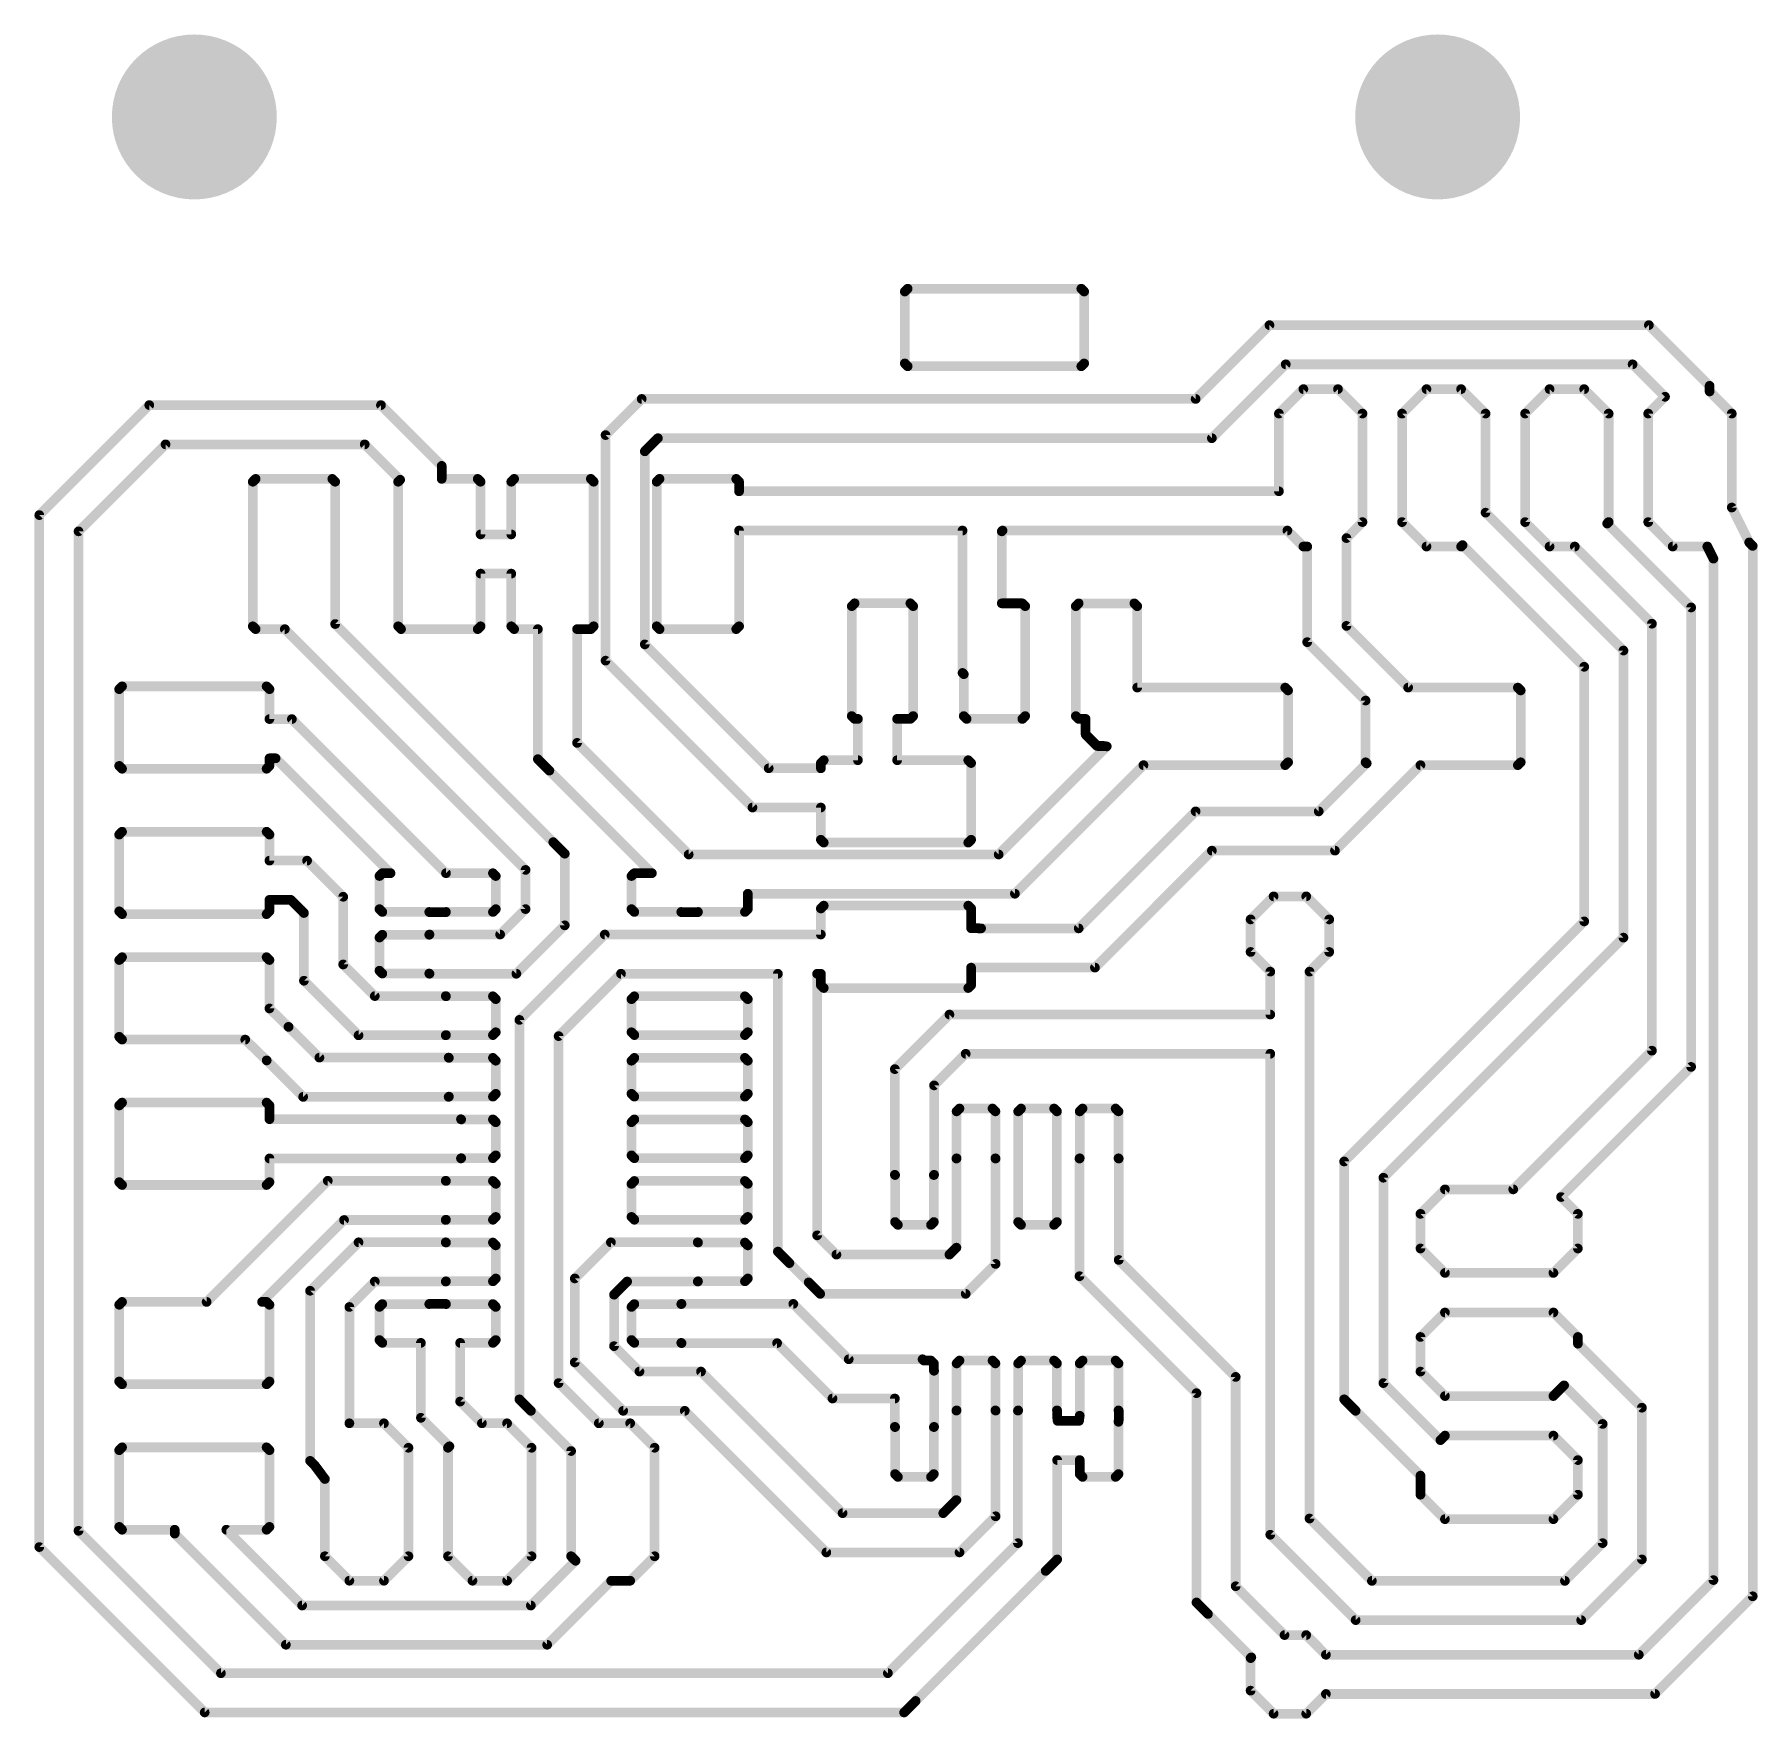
# Model space of a CAD drawing. Extents: x 0.05 to 1.45, y 0.02 to 1.39.
import ezdxf

# ---------------------------------------------------------------- set-up
doc = ezdxf.new("R2010")
doc.units = 0
doc.layers.add('101', color=253, linetype='CONTINUOUS')

msp = doc.modelspace()

# ---------------------------------------------------------------- linework, layer by layer
at = {"layer": '101', "const_width": 0.007874}
for points in [[(0.759469, 1.1805), (0.757165, 1.178197)], [(0.757165, 1.178197), (0.757165, 1.119815)], [(0.900528, 1.1805), (0.759469, 1.1805)], [(0.902831, 1.178197), (0.900528, 1.1805)], [(0.902831, 1.119815), (0.902831, 1.178197)], [(1.053398, 1.150933), (0.993398, 1.090933)], [(1.361598, 1.150933), (1.053398, 1.150933)], [(1.410933, 1.101598), (1.361598, 1.150933)], [(0.757165, 1.119815), (0.759469, 1.117512)], [(0.759469, 1.117512), (0.900528, 1.117512)], [(0.900528, 1.117512), (0.902831, 1.119815)], [(1.006598, 1.059063), (1.066598, 1.119063)], [(1.066598, 1.119063), (1.348398, 1.119063)], [(1.348398, 1.119063), (1.374736, 1.092728)], [(0.543398, 1.090933), (0.514063, 1.061598)], [(0.993398, 1.090933), (0.543398, 1.090933)], [(1.080941, 1.098933), (1.061063, 1.079055)], [(1.109055, 1.098933), (1.080941, 1.098933)], [(1.128933, 1.079055), (1.109055, 1.098933)], [(1.180941, 1.098933), (1.161063, 1.079055)], [(1.209055, 1.098933), (1.180941, 1.098933)], [(1.228933, 1.079055), (1.209055, 1.098933)], [(1.280941, 1.098933), (1.261063, 1.079055)], [(1.309055, 1.098933), (1.280941, 1.098933)], [(1.328933, 1.079055), (1.309055, 1.098933)], [(1.374736, 1.092728), (1.361063, 1.079055)], [(1.410933, 1.097055), (1.410933, 1.101598)], [(1.428933, 1.079055), (1.410933, 1.097055)], [(0.143398, 1.085933), (0.054063, 0.996598)], [(0.331598, 1.085933), (0.143398, 1.085933)], [(0.380933, 1.036598), (0.331598, 1.085933)], [(1.061063, 1.079055), (1.061063, 1.015933)], [(1.128933, 0.990941), (1.128933, 1.079055)], [(1.161063, 1.079055), (1.161063, 0.990941)], [(1.228933, 0.998594), (1.228933, 1.079055)], [(1.261063, 1.079055), (1.261063, 0.990941)], [(1.328933, 0.990941), (1.328933, 1.079055)], [(1.361063, 1.079055), (1.361063, 0.990941)], [(1.428933, 1.002756), (1.428933, 1.079055)], [(0.514063, 1.061598), (0.514063, 0.878398)], [(0.085933, 0.983398), (0.156598, 1.054063)], [(0.156598, 1.054063), (0.318398, 1.054063)], [(0.318398, 1.054063), (0.347169, 1.025291)], [(0.545933, 1.048398), (0.556598, 1.059063)], [(0.545933, 0.891598), (0.545933, 1.048398)], [(0.556598, 1.059063), (1.006598, 1.059063)], [(0.380933, 1.02602), (0.380933, 1.036598)], [(0.229783, 1.02602), (0.22748, 1.023717)], [(0.22748, 1.023717), (0.22748, 0.90628)], [(0.292102, 1.02602), (0.229783, 1.02602)], [(0.294406, 1.023717), (0.292102, 1.02602)], [(0.294406, 0.908122), (0.294406, 1.023717)], [(0.347169, 1.025291), (0.345591, 1.023717)], [(0.345591, 1.023717), (0.345591, 0.90628)], [(0.410213, 1.02602), (0.380933, 1.02602)], [(0.412516, 1.023717), (0.410213, 1.02602)], [(0.412516, 0.980933), (0.412516, 1.023717)], [(0.439783, 1.02602), (0.43748, 1.023717)], [(0.43748, 1.023717), (0.43748, 0.980933)], [(0.502102, 1.02602), (0.439783, 1.02602)], [(0.504406, 1.023717), (0.502102, 1.02602)], [(0.504406, 0.90628), (0.504406, 1.023717)], [(0.557894, 1.02602), (0.555591, 1.023717)], [(0.555591, 1.023717), (0.555591, 0.90628)], [(0.620213, 1.02602), (0.557894, 1.02602)], [(0.622516, 1.023717), (0.620213, 1.02602)], [(0.622516, 1.015933), (0.622516, 1.023717)], [(1.061063, 1.015933), (0.622516, 1.015933)], [(0.054063, 0.996598), (0.054063, 0.158398)], [(1.115933, 0.977941), (1.128933, 0.990941)], [(1.161063, 0.990941), (1.180941, 0.971063)], [(1.340933, 0.886598), (1.228933, 0.998594)], [(1.261063, 0.990941), (1.280941, 0.971063)], [(1.32776, 0.989768), (1.328933, 0.990941)], [(1.361063, 0.990941), (1.380941, 0.971063)], [(1.443094, 0.974437), (1.428933, 1.002756)], [(0.085933, 0.171598), (0.085933, 0.983398)], [(0.43748, 0.980933), (0.412516, 0.980933)], [(0.622516, 0.90628), (0.622516, 0.984063)], [(0.622516, 0.984063), (0.804063, 0.984063)], [(0.804063, 0.984063), (0.804063, 0.868398)], [(0.835933, 0.983398), (0.836598, 0.984063)], [(0.835933, 0.924933), (0.835933, 0.983398)], [(0.836598, 0.984063), (1.067941, 0.984063)], [(1.067941, 0.984063), (1.080941, 0.971063)], [(1.115933, 0.906598), (1.115933, 0.977941)], [(1.395933, 0.921598), (1.32776, 0.989768)], [(1.080941, 0.971063), (1.084063, 0.971063)], [(1.084063, 0.971063), (1.084063, 0.893398)], [(1.180941, 0.971063), (1.209055, 0.971063)], [(1.209055, 0.971063), (1.210228, 0.972236)], [(1.210228, 0.972236), (1.309063, 0.873398)], [(1.280941, 0.971063), (1.301402, 0.971063)], [(1.301402, 0.971063), (1.364063, 0.908398)], [(1.380941, 0.971063), (1.409055, 0.971063)], [(1.409055, 0.971063), (1.409118, 0.97113)], [(1.409118, 0.97113), (1.414063, 0.96124)], [(1.445933, 0.971598), (1.443094, 0.974437)], [(1.445933, 0.118398), (1.445933, 0.971598)], [(0.412516, 0.90628), (0.412516, 0.949063)], [(0.412516, 0.949063), (0.43748, 0.949063)], [(0.43748, 0.949063), (0.43748, 0.90628)], [(1.414063, 0.96124), (1.414063, 0.131598)], [(0.716374, 0.924949), (0.714071, 0.922646)], [(0.714071, 0.922646), (0.714071, 0.833382)], [(0.761638, 0.924949), (0.716374, 0.924949)], [(0.763941, 0.922646), (0.761638, 0.924949)], [(0.763941, 0.833382), (0.763941, 0.922646)], [(0.852638, 0.924933), (0.835933, 0.924933)], [(0.854941, 0.92263), (0.852638, 0.924933)], [(0.854941, 0.833366), (0.854941, 0.92263)], [(0.898374, 0.924917), (0.896071, 0.922614)], [(0.896071, 0.922614), (0.896071, 0.83335)], [(0.943638, 0.924917), (0.898374, 0.924917)], [(0.945941, 0.922614), (0.943638, 0.924917)], [(0.945941, 0.856492), (0.945941, 0.922614)], [(1.395933, 0.548398), (1.395933, 0.921598)], [(0.22748, 0.90628), (0.229783, 0.903976)], [(0.471594, 0.730933), (0.294406, 0.908122)], [(0.345591, 0.90628), (0.347894, 0.903976)], [(0.410213, 0.903976), (0.412516, 0.90628)], [(0.43748, 0.90628), (0.439783, 0.903976)], [(0.502102, 0.903976), (0.504406, 0.90628)], [(0.555591, 0.90628), (0.557894, 0.903976)], [(0.620213, 0.903976), (0.622516, 0.90628)], [(1.166039, 0.856492), (1.115933, 0.906598)], [(1.364063, 0.908398), (1.364063, 0.561598)], [(0.229783, 0.903976), (0.253488, 0.903976)], [(0.253488, 0.903976), (0.449063, 0.708402)], [(0.347894, 0.903976), (0.410213, 0.903976)], [(0.439783, 0.903976), (0.459063, 0.903976)], [(0.459063, 0.903976), (0.459063, 0.798398)], [(0.490933, 0.811598), (0.490933, 0.903976)], [(0.490933, 0.903976), (0.502102, 0.903976)], [(0.557894, 0.903976), (0.620213, 0.903976)], [(1.084063, 0.893398), (1.131496, 0.845965)], [(0.514063, 0.878398), (0.633398, 0.759063)], [(0.646598, 0.790933), (0.545933, 0.891598)], [(1.340933, 0.653398), (1.340933, 0.886598)], [(0.804063, 0.868398), (0.805071, 0.86739)], [(0.805071, 0.86739), (0.805071, 0.833366)], [(1.309063, 0.873398), (1.309063, 0.666598)], [(0.12128, 0.857516), (0.118976, 0.855213)], [(0.118976, 0.855213), (0.118976, 0.792894)], [(0.238717, 0.857516), (0.12128, 0.857516)], [(0.24102, 0.855213), (0.238717, 0.857516)], [(0.24102, 0.830933), (0.24102, 0.855213)], [(1.066197, 0.856492), (0.945941, 0.856492)], [(1.0685, 0.854189), (1.066197, 0.856492)], [(1.0685, 0.795807), (1.0685, 0.854189)], [(1.255173, 0.856492), (1.166039, 0.856492)], [(1.257476, 0.854189), (1.255173, 0.856492)], [(1.257476, 0.795807), (1.257476, 0.854189)], [(1.131496, 0.845965), (1.131496, 0.795807)], [(0.259236, 0.830933), (0.24102, 0.830933)], [(0.384425, 0.705744), (0.259236, 0.830933)], [(0.714071, 0.833382), (0.716374, 0.831079)], [(0.716374, 0.831079), (0.719063, 0.831079)], [(0.719063, 0.831079), (0.719063, 0.797516)], [(0.750933, 0.797516), (0.750933, 0.831079)], [(0.750933, 0.831079), (0.761638, 0.831079)], [(0.761638, 0.831079), (0.763941, 0.833382)], [(0.805071, 0.833366), (0.807374, 0.831063)], [(0.807374, 0.831063), (0.852638, 0.831063)], [(0.852638, 0.831063), (0.854941, 0.833366)], [(0.896071, 0.83335), (0.898374, 0.831047)], [(0.898374, 0.831047), (0.904063, 0.831047)], [(0.904063, 0.831047), (0.904063, 0.818398)], [(0.581598, 0.720933), (0.490933, 0.811598)], [(0.921201, 0.808732), (0.833398, 0.720933)], [(0.904063, 0.818398), (0.913398, 0.809063)], [(0.913398, 0.809063), (0.918882, 0.809063)], [(0.918882, 0.809063), (0.921201, 0.808732)], [(0.24102, 0.792894), (0.24102, 0.799063)], [(0.24102, 0.799063), (0.246035, 0.799063)], [(0.246035, 0.799063), (0.339358, 0.705744)], [(0.459063, 0.798398), (0.468398, 0.789063)], [(0.69128, 0.797516), (0.688976, 0.795213)], [(0.688976, 0.795213), (0.688976, 0.790933)], [(0.719063, 0.797516), (0.69128, 0.797516)], [(0.808717, 0.797516), (0.750933, 0.797516)], [(0.81102, 0.795213), (0.808717, 0.797516)], [(0.81102, 0.732894), (0.81102, 0.795213)], [(1.066197, 0.793504), (1.0685, 0.795807)], [(1.132386, 0.794921), (1.093398, 0.755933)], [(1.131496, 0.795807), (1.132386, 0.794921)], [(1.255173, 0.793504), (1.257476, 0.795807)], [(0.118976, 0.792894), (0.12128, 0.790591)], [(0.12128, 0.790591), (0.238717, 0.790591)], [(0.238717, 0.790591), (0.24102, 0.792894)], [(0.468398, 0.789063), (0.55172, 0.705744)], [(0.688976, 0.790933), (0.646598, 0.790933)], [(0.846598, 0.689063), (0.951035, 0.793504)], [(0.951035, 0.793504), (1.066197, 0.793504)], [(1.106598, 0.724063), (1.176039, 0.793504)], [(1.176039, 0.793504), (1.255173, 0.793504)], [(0.633398, 0.759063), (0.688976, 0.759063)], [(0.688976, 0.759063), (0.688976, 0.732894)], [(0.993398, 0.755933), (0.898398, 0.660933)], [(1.093398, 0.755933), (0.993398, 0.755933)], [(0.12128, 0.739406), (0.118976, 0.737102)], [(0.238717, 0.739406), (0.12128, 0.739406)], [(0.24102, 0.737102), (0.238717, 0.739406)], [(0.118976, 0.737102), (0.118976, 0.674783)], [(0.24102, 0.715933), (0.24102, 0.737102)], [(0.471598, 0.730933), (0.471594, 0.730933)], [(0.480933, 0.721598), (0.471598, 0.730933)], [(0.688976, 0.732894), (0.69128, 0.730591)], [(0.69128, 0.730591), (0.808717, 0.730591)], [(0.808717, 0.730591), (0.81102, 0.732894)], [(0.911598, 0.629063), (1.006598, 0.724063)], [(1.006598, 0.724063), (1.106598, 0.724063)], [(0.271598, 0.715933), (0.24102, 0.715933)], [(0.300933, 0.686598), (0.271598, 0.715933)], [(0.480933, 0.663398), (0.480933, 0.721598)], [(0.833398, 0.720933), (0.581598, 0.720933)], [(0.332697, 0.705744), (0.330394, 0.703441)], [(0.330394, 0.703441), (0.330394, 0.676555)], [(0.339358, 0.705744), (0.332697, 0.705744)], [(0.422575, 0.705744), (0.384425, 0.705744)], [(0.424878, 0.703441), (0.422575, 0.705744)], [(0.424878, 0.676555), (0.424878, 0.703441)], [(0.449063, 0.708402), (0.449063, 0.676598)], [(0.537421, 0.705744), (0.535118, 0.703441)], [(0.535118, 0.703441), (0.535118, 0.676555)], [(0.55172, 0.705744), (0.537421, 0.705744)], [(0.24102, 0.674783), (0.24102, 0.684063)], [(0.24102, 0.684063), (0.258398, 0.684063)], [(0.258398, 0.684063), (0.269063, 0.673398)], [(0.300933, 0.631598), (0.300933, 0.686598)], [(0.629602, 0.676555), (0.629602, 0.689063)], [(0.629602, 0.689063), (0.846598, 0.689063)], [(1.056772, 0.686933), (1.038063, 0.668224)], [(1.083224, 0.686933), (1.056772, 0.686933)], [(1.101933, 0.668224), (1.083224, 0.686933)], [(0.118976, 0.674783), (0.12128, 0.67248)], [(0.12128, 0.67248), (0.238717, 0.67248)], [(0.238717, 0.67248), (0.24102, 0.674783)], [(0.269063, 0.673398), (0.269063, 0.618398)], [(0.330394, 0.676555), (0.332697, 0.674252)], [(0.332697, 0.674252), (0.370846, 0.674252)], [(0.370846, 0.674252), (0.371035, 0.674063)], [(0.371035, 0.674063), (0.384236, 0.674063)], [(0.384236, 0.674063), (0.384425, 0.674252)], [(0.384425, 0.674252), (0.422575, 0.674252)], [(0.422575, 0.674252), (0.424878, 0.676555)], [(0.449063, 0.676598), (0.428398, 0.655933)], [(0.535118, 0.676555), (0.537421, 0.674252)], [(0.537421, 0.674252), (0.575571, 0.674252)], [(0.575571, 0.674252), (0.57576, 0.674063)], [(0.57576, 0.674063), (0.588961, 0.674063)], [(0.588961, 0.674063), (0.58915, 0.674252)], [(0.58915, 0.674252), (0.627299, 0.674252)], [(0.627299, 0.674252), (0.629602, 0.676555)], [(0.69128, 0.679406), (0.688976, 0.677102)], [(0.688976, 0.677102), (0.688976, 0.655933)], [(0.808717, 0.679406), (0.69128, 0.679406)], [(0.81102, 0.677102), (0.808717, 0.679406)], [(0.81102, 0.661043), (0.81102, 0.677102)], [(1.038063, 0.668224), (1.038063, 0.641772)], [(1.101933, 0.641772), (1.101933, 0.668224)], [(0.332697, 0.655744), (0.330394, 0.653441)], [(0.370846, 0.655744), (0.332697, 0.655744)], [(0.371035, 0.655933), (0.370846, 0.655744)], [(0.428398, 0.655933), (0.371035, 0.655933)], [(0.441598, 0.624063), (0.480933, 0.663398)], [(0.513398, 0.655933), (0.444063, 0.586598)], [(0.688976, 0.655933), (0.513398, 0.655933)], [(0.819122, 0.660933), (0.81102, 0.661043)], [(0.898398, 0.660933), (0.819122, 0.660933)], [(1.309063, 0.666598), (1.114063, 0.471598)], [(0.330394, 0.653441), (0.330394, 0.626555)], [(1.038063, 0.641772), (1.054063, 0.625776)], [(1.085933, 0.625776), (1.101933, 0.641772)], [(1.145933, 0.458398), (1.340933, 0.653398)], [(0.12128, 0.637516), (0.118976, 0.635213)], [(0.118976, 0.635213), (0.118976, 0.572894)], [(0.238717, 0.637516), (0.12128, 0.637516)], [(0.24102, 0.635213), (0.238717, 0.637516)], [(0.24102, 0.595894), (0.24102, 0.635213)], [(0.326598, 0.605933), (0.300933, 0.631598)], [(0.330394, 0.626555), (0.332697, 0.624252)], [(0.81102, 0.614783), (0.81102, 0.629063)], [(0.81102, 0.629063), (0.911598, 0.629063)], [(0.269063, 0.618398), (0.313398, 0.574063)], [(0.332697, 0.624252), (0.370846, 0.624252)], [(0.370846, 0.624252), (0.371035, 0.624063)], [(0.371035, 0.624063), (0.441598, 0.624063)], [(0.475933, 0.573398), (0.526598, 0.624063)], [(0.526598, 0.624063), (0.654063, 0.624063)], [(0.654063, 0.624063), (0.654063, 0.398398)], [(0.685933, 0.411594), (0.685933, 0.624063)], [(0.685933, 0.624063), (0.688976, 0.624063)], [(0.688976, 0.624063), (0.688976, 0.614783)], [(0.688976, 0.614783), (0.69128, 0.61248)], [(0.69128, 0.61248), (0.808717, 0.61248)], [(0.808717, 0.61248), (0.81102, 0.614783)], [(1.054063, 0.625776), (1.054063, 0.590933)], [(1.085933, 0.181598), (1.085933, 0.625776)], [(0.384236, 0.605933), (0.326598, 0.605933)], [(0.384425, 0.605744), (0.384236, 0.605933)], [(0.422575, 0.605744), (0.384425, 0.605744)], [(0.424878, 0.603441), (0.422575, 0.605744)], [(0.424878, 0.576555), (0.424878, 0.603441)], [(0.537421, 0.605744), (0.535118, 0.603441)], [(0.535118, 0.603441), (0.535118, 0.576555)], [(0.627299, 0.605744), (0.537421, 0.605744)], [(0.629602, 0.603441), (0.627299, 0.605744)], [(0.629602, 0.576555), (0.629602, 0.603441)], [(0.256453, 0.580933), (0.24102, 0.595894)], [(0.444063, 0.586598), (0.444063, 0.278398)], [(0.793398, 0.590933), (0.749063, 0.546598)], [(1.054063, 0.590933), (0.793398, 0.590933)], [(0.118976, 0.572894), (0.12128, 0.570591)], [(0.12128, 0.570591), (0.221339, 0.570591)], [(0.221339, 0.570591), (0.238776, 0.553685)], [(0.256598, 0.580933), (0.256453, 0.580933)], [(0.281598, 0.555933), (0.256598, 0.580933)], [(0.313398, 0.574063), (0.384236, 0.574063)], [(0.384236, 0.574063), (0.384425, 0.574252)], [(0.384425, 0.574252), (0.422575, 0.574252)], [(0.422575, 0.574252), (0.424878, 0.576555)], [(0.475933, 0.291598), (0.475933, 0.573398)], [(0.535118, 0.576555), (0.537421, 0.574252)], [(0.537421, 0.574252), (0.627299, 0.574252)], [(0.627299, 0.574252), (0.629602, 0.576555)], [(0.780933, 0.533398), (0.806598, 0.559063)], [(0.806598, 0.559063), (1.054063, 0.559063)], [(1.054063, 0.559063), (1.054063, 0.168398)], [(1.364063, 0.561598), (1.251398, 0.448933)], [(0.238776, 0.553685), (0.268398, 0.524063)], [(0.386598, 0.555933), (0.281598, 0.555933)], [(0.386787, 0.555744), (0.386598, 0.555933)], [(0.422575, 0.555744), (0.386787, 0.555744)], [(0.424878, 0.553441), (0.422575, 0.555744)], [(0.424878, 0.526555), (0.424878, 0.553441)], [(0.537421, 0.555744), (0.535118, 0.553441)], [(0.535118, 0.553441), (0.535118, 0.526555)], [(0.627299, 0.555744), (0.537421, 0.555744)], [(0.629602, 0.553441), (0.627299, 0.555744)], [(0.629602, 0.526555), (0.629602, 0.553441)], [(0.749063, 0.546598), (0.749063, 0.46076)], [(1.29026, 0.442724), (1.395933, 0.548398)], [(0.780933, 0.46076), (0.780933, 0.533398)], [(0.12128, 0.519406), (0.118976, 0.517102)], [(0.118976, 0.517102), (0.118976, 0.454783)], [(0.238717, 0.519406), (0.12128, 0.519406)], [(0.24102, 0.517102), (0.238717, 0.519406)], [(0.24102, 0.505933), (0.24102, 0.517102)], [(0.268398, 0.524063), (0.386598, 0.524063)], [(0.386598, 0.524063), (0.386787, 0.524252)], [(0.386787, 0.524252), (0.422575, 0.524252)], [(0.422575, 0.524252), (0.424878, 0.526555)], [(0.535118, 0.526555), (0.537421, 0.524252)], [(0.537421, 0.524252), (0.627299, 0.524252)], [(0.627299, 0.524252), (0.629602, 0.526555)], [(0.801555, 0.514602), (0.799252, 0.512299)], [(0.828441, 0.514602), (0.801555, 0.514602)], [(0.830744, 0.512299), (0.828441, 0.514602)], [(0.851555, 0.514602), (0.849252, 0.512299)], [(0.878441, 0.514602), (0.851555, 0.514602)], [(0.880744, 0.512299), (0.878441, 0.514602)], [(0.901555, 0.514602), (0.899252, 0.512299)], [(0.928441, 0.514602), (0.901555, 0.514602)], [(0.930744, 0.512299), (0.928441, 0.514602)], [(0.396598, 0.505933), (0.24102, 0.505933)], [(0.396787, 0.505744), (0.396598, 0.505933)], [(0.422575, 0.505744), (0.396787, 0.505744)], [(0.424878, 0.503441), (0.422575, 0.505744)], [(0.424878, 0.476555), (0.424878, 0.503441)], [(0.537421, 0.505744), (0.535118, 0.503441)], [(0.535118, 0.503441), (0.535118, 0.476555)], [(0.627299, 0.505744), (0.537421, 0.505744)], [(0.629602, 0.503441), (0.627299, 0.505744)], [(0.629602, 0.476555), (0.629602, 0.503441)], [(0.799252, 0.512299), (0.799252, 0.47415)], [(0.830744, 0.47415), (0.830744, 0.512299)], [(0.849252, 0.512299), (0.849252, 0.422421)], [(0.880744, 0.422421), (0.880744, 0.512299)], [(0.899252, 0.512299), (0.899252, 0.47415)], [(0.930744, 0.47415), (0.930744, 0.512299)], [(0.24102, 0.454783), (0.24102, 0.474063)], [(0.24102, 0.474063), (0.396598, 0.474063)], [(0.396598, 0.474063), (0.396787, 0.474252)], [(0.396787, 0.474252), (0.422575, 0.474252)], [(0.422575, 0.474252), (0.424878, 0.476555)], [(0.535118, 0.476555), (0.537421, 0.474252)], [(0.537421, 0.474252), (0.627299, 0.474252)], [(0.627299, 0.474252), (0.629602, 0.476555)], [(0.799252, 0.47415), (0.799063, 0.473961)], [(0.799063, 0.473961), (0.799063, 0.401598)], [(0.830933, 0.473961), (0.830744, 0.47415)], [(0.830933, 0.388398), (0.830933, 0.473961)], [(0.899252, 0.47415), (0.899063, 0.473961)], [(0.899063, 0.473961), (0.899063, 0.378398)], [(0.930933, 0.473961), (0.930744, 0.47415)], [(0.930933, 0.391598), (0.930933, 0.473961)], [(0.749063, 0.46076), (0.749252, 0.460571)], [(0.749252, 0.460571), (0.749252, 0.422421)], [(0.780744, 0.460571), (0.780933, 0.46076)], [(0.780744, 0.422421), (0.780744, 0.460571)], [(1.114063, 0.471598), (1.114063, 0.278398)], [(1.145933, 0.291594), (1.145933, 0.458398)], [(0.118976, 0.454783), (0.12128, 0.45248)], [(0.12128, 0.45248), (0.238717, 0.45248)], [(0.288398, 0.455933), (0.18998, 0.357516)], [(0.238717, 0.45248), (0.24102, 0.454783)], [(0.384236, 0.455933), (0.288398, 0.455933)], [(0.384425, 0.455744), (0.384236, 0.455933)], [(0.422575, 0.455744), (0.384425, 0.455744)], [(0.424878, 0.453441), (0.422575, 0.455744)], [(0.424878, 0.426555), (0.424878, 0.453441)], [(0.537421, 0.455744), (0.535118, 0.453441)], [(0.535118, 0.453441), (0.535118, 0.426555)], [(0.627299, 0.455744), (0.537421, 0.455744)], [(0.629602, 0.453441), (0.627299, 0.455744)], [(0.629602, 0.426555), (0.629602, 0.453441)], [(1.195941, 0.448933), (1.176063, 0.429055)], [(1.251398, 0.448933), (1.195941, 0.448933)], [(1.303933, 0.429055), (1.29026, 0.442724)], [(0.235047, 0.357516), (0.301598, 0.424063)], [(0.301598, 0.424063), (0.384236, 0.424063)], [(0.384236, 0.424063), (0.384425, 0.424252)], [(0.384425, 0.424252), (0.422575, 0.424252)], [(0.422575, 0.424252), (0.424878, 0.426555)], [(0.535118, 0.426555), (0.537421, 0.424252)], [(0.537421, 0.424252), (0.627299, 0.424252)], [(0.627299, 0.424252), (0.629602, 0.426555)], [(0.749252, 0.422421), (0.751555, 0.420118)], [(0.751555, 0.420118), (0.778441, 0.420118)], [(0.778441, 0.420118), (0.780744, 0.422421)], [(0.849252, 0.422421), (0.851555, 0.420118)], [(0.851555, 0.420118), (0.878441, 0.420118)], [(0.878441, 0.420118), (0.880744, 0.422421)], [(1.176063, 0.429055), (1.176063, 0.400941)], [(1.303933, 0.400941), (1.303933, 0.429055)], [(0.313398, 0.405933), (0.274063, 0.366598)], [(0.384236, 0.405933), (0.313398, 0.405933)], [(0.384425, 0.405744), (0.384236, 0.405933)], [(0.422575, 0.405744), (0.384425, 0.405744)], [(0.424878, 0.403441), (0.422575, 0.405744)], [(0.424878, 0.376555), (0.424878, 0.403441)], [(0.518398, 0.405933), (0.489063, 0.376598)], [(0.588961, 0.405933), (0.518398, 0.405933)], [(0.58915, 0.405744), (0.588961, 0.405933)], [(0.627299, 0.405744), (0.58915, 0.405744)], [(0.629602, 0.403441), (0.627299, 0.405744)], [(0.629602, 0.376555), (0.629602, 0.403441)], [(0.701594, 0.395933), (0.685933, 0.411594)], [(0.654063, 0.398398), (0.663398, 0.389063)], [(0.663398, 0.389063), (0.663402, 0.389063)], [(0.663402, 0.389063), (0.679063, 0.373402)], [(0.793398, 0.395933), (0.701594, 0.395933)], [(0.799063, 0.401598), (0.793398, 0.395933)], [(0.806598, 0.364063), (0.830933, 0.388398)], [(1.025933, 0.296598), (0.930933, 0.391598)], [(1.176063, 0.400941), (1.195941, 0.381063)], [(1.284055, 0.381063), (1.303933, 0.400941)], [(0.305933, 0.353398), (0.326598, 0.374063)], [(0.326598, 0.374063), (0.384236, 0.374063)], [(0.384236, 0.374063), (0.384425, 0.374252)], [(0.384425, 0.374252), (0.422575, 0.374252)], [(0.422575, 0.374252), (0.424878, 0.376555)], [(0.489063, 0.376598), (0.489063, 0.308398)], [(0.520933, 0.363398), (0.531598, 0.374063)], [(0.531598, 0.374063), (0.588961, 0.374063)], [(0.588961, 0.374063), (0.58915, 0.374252)], [(0.58915, 0.374252), (0.627299, 0.374252)], [(0.627299, 0.374252), (0.629602, 0.376555)], [(0.899063, 0.378398), (0.994063, 0.283398)], [(1.195941, 0.381063), (1.284055, 0.381063)], [(0.274063, 0.366598), (0.274063, 0.228398)], [(0.520933, 0.321598), (0.520933, 0.363398)], [(0.679063, 0.373402), (0.679063, 0.373398)], [(0.679063, 0.373398), (0.688398, 0.364063)], [(0.688398, 0.364063), (0.806598, 0.364063)], [(0.12128, 0.357516), (0.118976, 0.355213)], [(0.118976, 0.355213), (0.118976, 0.292894)], [(0.18998, 0.357516), (0.12128, 0.357516)], [(0.238717, 0.357516), (0.235047, 0.357516)], [(0.24102, 0.355213), (0.238717, 0.357516)], [(0.24102, 0.292894), (0.24102, 0.355213)], [(0.305933, 0.258921), (0.305933, 0.353398)], [(0.332697, 0.355744), (0.330394, 0.353441)], [(0.330394, 0.353441), (0.330394, 0.326555)], [(0.370846, 0.355744), (0.332697, 0.355744)], [(0.371035, 0.355933), (0.370846, 0.355744)], [(0.384236, 0.355933), (0.371035, 0.355933)], [(0.384425, 0.355744), (0.384236, 0.355933)], [(0.422575, 0.355744), (0.384425, 0.355744)], [(0.424878, 0.353441), (0.422575, 0.355744)], [(0.424878, 0.326555), (0.424878, 0.353441)], [(0.537421, 0.355744), (0.535118, 0.353441)], [(0.535118, 0.353441), (0.535118, 0.326555)], [(0.575571, 0.355744), (0.537421, 0.355744)], [(0.57576, 0.355933), (0.575571, 0.355744)], [(0.666598, 0.355933), (0.57576, 0.355933)], [(0.711598, 0.310933), (0.666598, 0.355933)], [(1.195941, 0.348933), (1.176063, 0.329055)], [(1.284055, 0.348933), (1.195941, 0.348933)], [(1.303933, 0.329055), (1.284055, 0.348933)], [(0.330394, 0.326555), (0.332697, 0.324252)], [(0.332697, 0.324252), (0.364063, 0.324252)], [(0.364063, 0.324252), (0.364063, 0.263398)], [(0.395933, 0.276598), (0.395933, 0.324252)], [(0.395933, 0.324252), (0.422575, 0.324252)], [(0.422575, 0.324252), (0.424878, 0.326555)], [(0.541598, 0.300933), (0.520933, 0.321598)], [(0.535118, 0.326555), (0.537421, 0.324252)], [(0.537421, 0.324252), (0.575571, 0.324252)], [(0.575571, 0.324252), (0.57576, 0.324063)], [(0.57576, 0.324063), (0.653398, 0.324063)], [(0.653398, 0.324063), (0.698398, 0.279063)], [(1.176063, 0.329055), (1.176063, 0.300941)], [(1.303933, 0.323598), (1.303933, 0.329055)], [(1.355933, 0.271598), (1.303933, 0.323598)], [(0.489063, 0.308398), (0.528398, 0.269063)], [(0.771598, 0.310933), (0.711598, 0.310933)], [(0.77265, 0.309878), (0.771598, 0.310933)], [(0.778441, 0.309878), (0.77265, 0.309878)], [(0.780744, 0.307575), (0.778441, 0.309878)], [(0.780744, 0.301783), (0.780744, 0.307575)], [(0.801555, 0.309878), (0.799252, 0.307575)], [(0.799252, 0.307575), (0.799252, 0.269421)], [(0.828441, 0.309878), (0.801555, 0.309878)], [(0.830744, 0.307575), (0.828441, 0.309878)], [(0.830744, 0.269421), (0.830744, 0.307575)], [(0.851555, 0.309878), (0.849252, 0.307575)], [(0.849252, 0.307575), (0.849252, 0.269421)], [(0.878441, 0.309878), (0.851555, 0.309878)], [(0.880744, 0.307575), (0.878441, 0.309878)], [(0.880744, 0.269421), (0.880744, 0.307575)], [(0.901555, 0.309878), (0.899252, 0.307575)], [(0.899252, 0.307575), (0.899252, 0.265091)], [(0.928441, 0.309878), (0.901555, 0.309878)], [(0.930744, 0.307575), (0.928441, 0.309878)], [(0.930744, 0.269421), (0.930744, 0.307575)], [(0.118976, 0.292894), (0.12128, 0.290591)], [(0.12128, 0.290591), (0.238717, 0.290591)], [(0.238717, 0.290591), (0.24102, 0.292894)], [(0.508594, 0.258933), (0.475933, 0.291598)], [(0.591598, 0.300933), (0.541598, 0.300933)], [(0.706598, 0.185933), (0.591598, 0.300933)], [(0.780933, 0.301598), (0.780744, 0.301783)], [(0.780933, 0.256035), (0.780933, 0.301598)], [(1.025933, 0.126598), (1.025933, 0.296598)], [(1.192268, 0.24526), (1.145933, 0.291594)], [(1.176063, 0.300941), (1.195941, 0.281063)], [(0.413598, 0.258933), (0.395933, 0.276598)], [(0.444063, 0.278398), (0.453398, 0.269063)], [(0.698398, 0.279063), (0.749063, 0.279063)], [(0.749063, 0.279063), (0.749063, 0.256035)], [(0.994063, 0.283398), (0.994063, 0.113398)], [(1.114063, 0.278398), (1.123398, 0.269063)], [(1.195941, 0.281063), (1.284055, 0.281063)], [(1.284055, 0.281063), (1.292724, 0.289736)], [(1.292724, 0.289736), (1.324063, 0.258398)], [(0.364063, 0.263398), (0.387236, 0.240224)], [(0.453398, 0.269063), (0.486063, 0.236402)], [(0.528398, 0.269063), (0.578398, 0.269063)], [(0.578398, 0.269063), (0.693398, 0.154063)], [(0.799252, 0.269421), (0.799063, 0.269236)], [(0.799063, 0.269236), (0.799063, 0.196598)], [(0.830933, 0.269236), (0.830744, 0.269421)], [(0.830933, 0.183398), (0.830933, 0.269236)], [(0.849252, 0.269421), (0.849063, 0.269236)], [(0.849063, 0.269236), (0.849063, 0.161594)], [(0.880933, 0.269236), (0.880744, 0.269421)], [(0.880933, 0.263689), (0.880933, 0.269236)], [(0.881299, 0.260933), (0.880933, 0.263689)], [(0.899252, 0.265091), (0.898697, 0.260933)], [(0.930933, 0.269236), (0.930744, 0.269421)], [(0.930933, 0.261575), (0.930933, 0.269236)], [(1.123398, 0.269063), (1.123402, 0.269063)], [(1.123402, 0.269063), (1.176063, 0.216398)], [(1.355933, 0.148398), (1.355933, 0.271598)], [(0.305941, 0.258933), (0.305933, 0.258921)], [(0.334055, 0.258933), (0.305941, 0.258933)], [(0.353933, 0.239055), (0.334055, 0.258933)], [(0.434055, 0.258933), (0.413598, 0.258933)], [(0.453933, 0.239055), (0.434055, 0.258933)], [(0.534055, 0.258933), (0.508594, 0.258933)], [(0.553933, 0.239055), (0.534055, 0.258933)], [(0.749063, 0.256035), (0.749252, 0.25585)], [(0.749252, 0.25585), (0.749252, 0.217697)], [(0.780744, 0.25585), (0.780933, 0.256035)], [(0.780744, 0.217697), (0.780744, 0.25585)], [(0.898697, 0.260933), (0.881299, 0.260933)], [(0.930744, 0.260173), (0.930933, 0.261575)], [(0.930744, 0.217697), (0.930744, 0.260173)], [(1.195941, 0.248933), (1.192268, 0.24526)], [(1.284055, 0.248933), (1.195941, 0.248933)], [(1.303933, 0.229055), (1.284055, 0.248933)], [(1.324063, 0.258398), (1.324063, 0.161598)], [(0.12128, 0.239406), (0.118976, 0.237102)], [(0.118976, 0.237102), (0.118976, 0.174783)], [(0.238717, 0.239406), (0.12128, 0.239406)], [(0.24102, 0.237102), (0.238717, 0.239406)], [(0.24102, 0.174783), (0.24102, 0.237102)], [(0.353933, 0.150941), (0.353933, 0.239055)], [(0.387236, 0.240224), (0.386063, 0.239055)], [(0.386063, 0.239055), (0.386063, 0.150941)], [(0.453933, 0.150941), (0.453933, 0.239055)], [(0.486063, 0.236402), (0.486063, 0.150941)], [(0.553933, 0.150941), (0.553933, 0.239055)], [(0.274063, 0.228398), (0.277925, 0.224535)], [(0.277925, 0.224535), (0.286063, 0.213685)], [(0.880933, 0.148398), (0.880933, 0.229063)], [(0.880933, 0.229063), (0.899252, 0.229063)], [(0.899252, 0.229063), (0.899252, 0.217697)], [(1.303933, 0.200941), (1.303933, 0.229055)], [(0.286063, 0.213685), (0.286063, 0.150941)], [(0.749252, 0.217697), (0.751555, 0.215394)], [(0.751555, 0.215394), (0.778441, 0.215394)], [(0.778441, 0.215394), (0.780744, 0.217697)], [(0.899252, 0.217697), (0.901555, 0.215394)], [(0.901555, 0.215394), (0.928441, 0.215394)], [(0.928441, 0.215394), (0.930744, 0.217697)], [(1.176063, 0.216398), (1.176063, 0.200941)], [(0.799063, 0.196598), (0.788398, 0.185933)], [(1.176063, 0.200941), (1.195941, 0.181063)], [(1.284055, 0.181063), (1.303933, 0.200941)], [(0.788398, 0.185933), (0.706598, 0.185933)], [(0.801598, 0.154063), (0.830933, 0.183398)], [(1.136598, 0.130933), (1.085933, 0.181598)], [(1.195941, 0.181063), (1.284055, 0.181063)], [(0.201598, 0.055933), (0.085933, 0.171598)], [(0.118976, 0.174783), (0.12128, 0.17248)], [(0.12128, 0.17248), (0.164063, 0.17248)], [(0.164063, 0.17248), (0.164063, 0.169343)], [(0.164063, 0.169343), (0.254343, 0.079063)], [(0.267543, 0.110933), (0.205992, 0.17248)], [(0.205992, 0.17248), (0.238717, 0.17248)], [(0.238717, 0.17248), (0.24102, 0.174783)], [(1.054063, 0.168398), (1.123398, 0.099063)], [(0.054063, 0.158398), (0.188398, 0.024063)], [(0.286063, 0.150941), (0.305941, 0.131063)], [(0.334055, 0.131063), (0.353933, 0.150941)], [(0.386063, 0.150941), (0.405941, 0.131063)], [(0.434055, 0.131063), (0.453933, 0.150941)], [(0.486063, 0.150941), (0.489736, 0.147272)], [(0.534055, 0.131063), (0.553933, 0.150941)], [(0.693398, 0.154063), (0.801598, 0.154063)], [(0.849063, 0.161594), (0.743402, 0.055933)], [(1.324063, 0.161598), (1.293398, 0.130933)], [(0.489736, 0.147272), (0.453398, 0.110933)], [(0.765933, 0.033402), (0.871594, 0.139063)], [(0.871594, 0.139063), (0.871598, 0.139063)], [(0.871598, 0.139063), (0.880933, 0.148398)], [(1.306598, 0.099063), (1.355933, 0.148398)], [(0.305941, 0.131063), (0.334055, 0.131063)], [(0.405941, 0.131063), (0.434055, 0.131063)], [(0.466598, 0.079063), (0.518598, 0.131063)], [(0.518598, 0.131063), (0.534055, 0.131063)], [(1.065598, 0.086933), (1.025933, 0.126598)], [(1.293398, 0.130933), (1.136598, 0.130933)], [(1.414063, 0.131598), (1.353398, 0.070933)], [(0.453398, 0.110933), (0.267543, 0.110933)], [(0.994063, 0.113398), (1.003398, 0.104063)], [(1.366598, 0.039063), (1.445933, 0.118398)], [(1.003398, 0.104063), (1.038654, 0.068811)], [(1.123398, 0.099063), (1.306598, 0.099063)], [(1.083224, 0.086933), (1.065598, 0.086933)], [(1.099224, 0.070933), (1.083224, 0.086933)], [(0.254343, 0.079063), (0.466598, 0.079063)], [(1.038654, 0.068811), (1.038063, 0.068224)], [(1.038063, 0.068224), (1.038063, 0.041772)], [(1.353398, 0.070933), (1.099224, 0.070933)], [(0.743402, 0.055933), (0.201598, 0.055933)], [(1.038063, 0.041772), (1.056772, 0.023063)], [(1.083224, 0.023063), (1.099224, 0.039063)], [(1.099224, 0.039063), (1.366598, 0.039063)], [(0.188398, 0.024063), (0.756598, 0.024063)], [(0.756598, 0.024063), (0.765933, 0.033398)], [(0.765933, 0.033398), (0.765933, 0.033402)], [(1.056772, 0.023063), (1.083224, 0.023063)]]:
    msp.add_lwpolyline(points, dxfattribs=at)
at = {"layer": '101', "const_width": 0.003937}
for points in [[(0.759134, 1.178197, 1), (0.755197, 1.178197)], [(0.755773, 1.179589, 1), (0.758557, 1.176805)], [(0.759469, 1.182469, 1), (0.759469, 1.178531)], [(0.76086, 1.179108, 1), (0.758077, 1.181892)], [(0.90192, 1.181892, 1), (0.899136, 1.179108)], [(0.900528, 1.178531, 1), (0.900528, 1.182469)], [(0.904799, 1.178197, 1), (0.900862, 1.178197)], [(0.901439, 1.176805, 1), (0.904223, 1.179589)], [(1.053398, 1.152902, 1), (1.053398, 1.148965)], [(1.05479, 1.149541, 1), (1.052006, 1.152325)], [(1.36299, 1.152325, 1), (1.360206, 1.149541)], [(1.361598, 1.148965, 1), (1.361598, 1.152902)], [(0.758557, 1.121207, 1), (0.755773, 1.118423)], [(0.755197, 1.119815, 1), (0.759134, 1.119815)], [(0.759469, 1.11948, 1), (0.759469, 1.115543)], [(0.758077, 1.11612, 1), (0.76086, 1.118904)], [(0.899136, 1.118904, 1), (0.90192, 1.11612)], [(0.900528, 1.115543, 1), (0.900528, 1.11948)], [(0.900862, 1.119815, 1), (0.904799, 1.119815)], [(0.904223, 1.118423, 1), (0.901439, 1.121207)], [(1.066598, 1.121031, 1), (1.066598, 1.117094)], [(1.06799, 1.117671, 1), (1.065206, 1.120455)], [(1.349789, 1.120455, 1), (1.347006, 1.117671)], [(1.348398, 1.117094, 1), (1.348398, 1.121031)], [(0.543398, 1.092902, 1), (0.543398, 1.088965)], [(0.54479, 1.089541, 1), (0.542006, 1.092325)], [(0.992006, 1.092325, 1), (0.99479, 1.089541)], [(0.993398, 1.088965, 1), (0.993398, 1.092902)], [(1.080941, 1.100902, 1), (1.080941, 1.096965)], [(1.082333, 1.097541, 1), (1.079549, 1.100325)], [(1.110447, 1.100325, 1), (1.107663, 1.097541)], [(1.109055, 1.096965, 1), (1.109055, 1.100902)], [(1.180941, 1.100902, 1), (1.180941, 1.096965)], [(1.182333, 1.097541, 1), (1.179549, 1.100325)], [(1.210447, 1.100325, 1), (1.207663, 1.097541)], [(1.209055, 1.096965, 1), (1.209055, 1.100902)], [(1.280941, 1.100902, 1), (1.280941, 1.096965)], [(1.282333, 1.097541, 1), (1.279549, 1.100325)], [(1.310447, 1.100325, 1), (1.307663, 1.097541)], [(1.309055, 1.096965, 1), (1.309055, 1.100902)], [(1.376128, 1.091336, 1), (1.373344, 1.09412)], [(1.373344, 1.091336, 1), (1.376128, 1.09412)], [(1.412902, 1.101598, 1), (1.408965, 1.101598)], [(1.412325, 1.098447, 1), (1.409541, 1.095663)], [(1.408965, 1.097055, 1), (1.412902, 1.097055)], [(1.409541, 1.100206, 1), (1.412325, 1.10299)], [(0.143398, 1.087902, 1), (0.143398, 1.083965)], [(0.14479, 1.084541, 1), (0.142006, 1.087325)], [(0.33299, 1.087325, 1), (0.330206, 1.084541)], [(0.331598, 1.083965, 1), (0.331598, 1.087902)], [(1.063031, 1.079055, 1), (1.059094, 1.079055)], [(1.059671, 1.080447, 1), (1.062455, 1.077663)], [(1.130902, 1.079055, 1), (1.126965, 1.079055)], [(1.127541, 1.077663, 1), (1.130325, 1.080447)], [(1.163031, 1.079055, 1), (1.159094, 1.079055)], [(1.159671, 1.080447, 1), (1.162455, 1.077663)], [(1.230902, 1.079055, 1), (1.226965, 1.079055)], [(1.227541, 1.077663, 1), (1.230325, 1.080447)], [(1.263031, 1.079055, 1), (1.259094, 1.079055)], [(1.259671, 1.080447, 1), (1.262455, 1.077663)], [(1.330902, 1.079055, 1), (1.326965, 1.079055)], [(1.327541, 1.077663, 1), (1.330325, 1.080447)], [(1.363031, 1.079055, 1), (1.359094, 1.079055)], [(1.359671, 1.080447, 1), (1.362455, 1.077663)], [(1.430902, 1.079055, 1), (1.426965, 1.079055)], [(1.427541, 1.077663, 1), (1.430325, 1.080447)], [(0.516031, 1.061598, 1), (0.512094, 1.061598)], [(0.512671, 1.06299, 1), (0.515455, 1.060206)], [(0.156598, 1.056031, 1), (0.156598, 1.052094)], [(0.15799, 1.052671, 1), (0.155206, 1.055455)], [(0.31979, 1.055455, 1), (0.317006, 1.052671)], [(0.318398, 1.052094, 1), (0.318398, 1.056031)], [(0.547902, 1.048398, 1), (0.543965, 1.048398)], [(0.544541, 1.04979, 1), (0.547325, 1.047006)], [(0.556598, 1.061031, 1), (0.556598, 1.057094)], [(0.55799, 1.057671, 1), (0.555206, 1.060455)], [(1.005206, 1.060455, 1), (1.00799, 1.057671)], [(1.006598, 1.057094, 1), (1.006598, 1.061031)], [(0.382902, 1.036598, 1), (0.378965, 1.036598)], [(0.379541, 1.035206, 1), (0.382325, 1.03799)], [(0.229449, 1.023717, 1), (0.225512, 1.023717)], [(0.226088, 1.025108, 1), (0.228872, 1.022325)], [(0.229783, 1.027988, 1), (0.229783, 1.024051)], [(0.231175, 1.024628, 1), (0.228392, 1.027412)], [(0.293494, 1.027412, 1), (0.29071, 1.024628)], [(0.292102, 1.024051, 1), (0.292102, 1.027988)], [(0.296374, 1.023717, 1), (0.292437, 1.023717)], [(0.293014, 1.022325, 1), (0.295797, 1.025108)], [(0.347559, 1.023717, 1), (0.343622, 1.023717)], [(0.3442, 1.02511, 1), (0.346981, 1.022323)], [(0.345777, 1.023899, 1), (0.348561, 1.026683)], [(0.348559, 1.023898, 1), (0.345779, 1.026685)], [(0.380933, 1.027988, 1), (0.380933, 1.024051)], [(0.378965, 1.02602, 1), (0.382902, 1.02602)], [(0.411605, 1.027412, 1), (0.408821, 1.024628)], [(0.410213, 1.024051, 1), (0.410213, 1.027988)], [(0.414484, 1.023717, 1), (0.410547, 1.023717)], [(0.411124, 1.022325, 1), (0.413908, 1.025108)], [(0.436088, 1.025108, 1), (0.438872, 1.022325)], [(0.439449, 1.023717, 1), (0.435512, 1.023717)], [(0.439783, 1.027988, 1), (0.439783, 1.024051)], [(0.441175, 1.024628, 1), (0.438392, 1.027412)], [(0.503494, 1.027412, 1), (0.50071, 1.024628)], [(0.502102, 1.024051, 1), (0.502102, 1.027988)], [(0.506374, 1.023717, 1), (0.502437, 1.023717)], [(0.503014, 1.022325, 1), (0.505797, 1.025108)], [(0.557559, 1.023717, 1), (0.553622, 1.023717)], [(0.554199, 1.025108, 1), (0.556982, 1.022325)], [(0.557894, 1.027988, 1), (0.557894, 1.024051)], [(0.559286, 1.024628, 1), (0.556502, 1.027412)], [(0.621605, 1.027412, 1), (0.618821, 1.024628)], [(0.620213, 1.024051, 1), (0.620213, 1.027988)], [(0.624484, 1.023717, 1), (0.620547, 1.023717)], [(0.621124, 1.022325, 1), (0.623908, 1.025108)], [(0.620547, 1.015933, 1), (0.624484, 1.015933)], [(0.622516, 1.017902, 1), (0.622516, 1.013965)], [(1.059094, 1.015933, 1), (1.063031, 1.015933)], [(1.061063, 1.013965, 1), (1.061063, 1.017902)], [(0.056031, 0.996598, 1), (0.052094, 0.996598)], [(0.052671, 0.99799, 1), (0.055455, 0.995206)], [(1.130325, 0.989549, 1), (1.127541, 0.992333)], [(1.162455, 0.992333, 1), (1.159671, 0.989549)], [(1.230325, 0.999986, 1), (1.227541, 0.997203)], [(1.226965, 0.998594, 1), (1.230902, 0.998594)], [(1.262455, 0.992333, 1), (1.259671, 0.989549)], [(1.330325, 0.989549, 1), (1.327541, 0.992333)], [(1.362455, 0.992333, 1), (1.359671, 0.989549)], [(1.430694, 1.003636, 1), (1.427172, 1.001875)], [(1.426965, 1.002756, 1), (1.430902, 1.002756)], [(0.087902, 0.983398, 1), (0.083965, 0.983398)], [(0.084541, 0.98479, 1), (0.087325, 0.982006)], [(0.412516, 0.982902, 1), (0.412516, 0.978965)], [(0.410547, 0.980933, 1), (0.414484, 0.980933)], [(0.435512, 0.980933, 1), (0.439449, 0.980933)], [(0.43748, 0.978965, 1), (0.43748, 0.982902)], [(0.624484, 0.984063, 1), (0.620547, 0.984063)], [(0.622516, 0.986031, 1), (0.622516, 0.982094)], [(0.806031, 0.984063, 1), (0.802094, 0.984063)], [(0.804063, 0.982094, 1), (0.804063, 0.986031)], [(0.837902, 0.983398, 1), (0.833965, 0.983398)], [(0.834541, 0.98479, 1), (0.837325, 0.982006)], [(0.836598, 0.986031, 1), (0.836598, 0.982094)], [(0.83799, 0.982671, 1), (0.835206, 0.985455)], [(1.069333, 0.985455, 1), (1.066549, 0.982671)], [(1.067941, 0.982094, 1), (1.067941, 0.986031)], [(1.114541, 0.979333, 1), (1.117325, 0.976549)], [(1.117902, 0.977941, 1), (1.113965, 0.977941)], [(1.126965, 0.990941, 1), (1.130902, 0.990941)], [(1.159094, 0.990941, 1), (1.163031, 0.990941)], [(1.259094, 0.990941, 1), (1.263031, 0.990941)], [(1.329152, 0.99116, 1), (1.326368, 0.988376)], [(1.326368, 0.99116, 1), (1.329152, 0.988376)], [(1.326965, 0.990941, 1), (1.330902, 0.990941)], [(1.359094, 0.990941, 1), (1.363031, 0.990941)], [(1.080941, 0.973031, 1), (1.080941, 0.969094)], [(1.079549, 0.969671, 1), (1.082333, 0.972455)], [(1.086031, 0.971063, 1), (1.082094, 0.971063)], [(1.084063, 0.969094, 1), (1.084063, 0.973031)], [(1.180941, 0.973031, 1), (1.180941, 0.969094)], [(1.179549, 0.969671, 1), (1.182333, 0.972455)], [(1.207663, 0.972455, 1), (1.210447, 0.969671)], [(1.21162, 0.973628, 1), (1.208836, 0.970844)], [(1.21162, 0.970844, 1), (1.208836, 0.973628)], [(1.209055, 0.969094, 1), (1.209055, 0.973031)], [(1.280941, 0.973031, 1), (1.280941, 0.969094)], [(1.279549, 0.969671, 1), (1.282333, 0.972455)], [(1.302794, 0.972455, 1), (1.30001, 0.969671)], [(1.301402, 0.969094, 1), (1.301402, 0.973031)], [(1.380941, 0.973031, 1), (1.380941, 0.969094)], [(1.379549, 0.969671, 1), (1.382333, 0.972455)], [(1.407622, 0.972412, 1), (1.410489, 0.969714)], [(1.410879, 0.97201, 1), (1.407357, 0.97025)], [(1.410552, 0.969781, 1), (1.407685, 0.972479)], [(1.409055, 0.969094, 1), (1.409055, 0.973031)], [(1.444486, 0.975829, 1), (1.441703, 0.973045)], [(1.441334, 0.973557, 1), (1.444855, 0.975317)], [(1.447902, 0.971598, 1), (1.443965, 0.971598)], [(1.444541, 0.970206, 1), (1.447325, 0.97299)], [(0.414484, 0.949063, 1), (0.410547, 0.949063)], [(0.412516, 0.951031, 1), (0.412516, 0.947094)], [(0.439449, 0.949063, 1), (0.435512, 0.949063)], [(0.43748, 0.947094, 1), (0.43748, 0.951031)], [(1.416031, 0.96124, 1), (1.412094, 0.96124)], [(1.412302, 0.96036, 1), (1.415824, 0.96212)], [(0.716039, 0.922646, 1), (0.712102, 0.922646)], [(0.712679, 0.924038, 1), (0.715463, 0.921254)], [(0.716374, 0.926917, 1), (0.716374, 0.92298)], [(0.717766, 0.923557, 1), (0.714982, 0.926341)], [(0.76303, 0.926341, 1), (0.760246, 0.923557)], [(0.761638, 0.92298, 1), (0.761638, 0.926917)], [(0.765909, 0.922646, 1), (0.761972, 0.922646)], [(0.762549, 0.921254, 1), (0.765333, 0.924038)], [(0.835933, 0.926902, 1), (0.835933, 0.922965)], [(0.833965, 0.924933, 1), (0.837902, 0.924933)], [(0.85403, 0.926325, 1), (0.851246, 0.923541)], [(0.852638, 0.922965, 1), (0.852638, 0.926902)], [(0.856909, 0.92263, 1), (0.852972, 0.92263)], [(0.853549, 0.921238, 1), (0.856333, 0.924022)], [(0.898039, 0.922614, 1), (0.894102, 0.922614)], [(0.894679, 0.924006, 1), (0.897463, 0.921222)], [(0.898374, 0.926886, 1), (0.898374, 0.922949)], [(0.899766, 0.923525, 1), (0.896982, 0.926309)], [(0.94503, 0.926309, 1), (0.942246, 0.923525)], [(0.943638, 0.922949, 1), (0.943638, 0.926886)], [(0.947909, 0.922614, 1), (0.943972, 0.922614)], [(0.944549, 0.921222, 1), (0.947333, 0.924006)], [(1.397902, 0.921598, 1), (1.393965, 0.921598)], [(1.394541, 0.920206, 1), (1.397325, 0.92299)], [(0.228872, 0.907671, 1), (0.226088, 0.904888)], [(0.292437, 0.908122, 1), (0.296374, 0.908122)], [(0.295797, 0.909514, 1), (0.293014, 0.90673)], [(0.346982, 0.907671, 1), (0.344199, 0.904888)], [(0.413908, 0.904888, 1), (0.411124, 0.907671)], [(0.438872, 0.907671, 1), (0.436088, 0.904888)], [(0.505797, 0.904888, 1), (0.503014, 0.907671)], [(0.556982, 0.907671, 1), (0.554199, 0.904888)], [(0.623908, 0.904888, 1), (0.621124, 0.907671)], [(1.117325, 0.90799, 1), (1.114541, 0.905206)], [(1.366031, 0.908398, 1), (1.362094, 0.908398)], [(1.362671, 0.907006, 1), (1.365455, 0.90979)], [(0.225512, 0.90628, 1), (0.229449, 0.90628)], [(0.229783, 0.905945, 1), (0.229783, 0.902008)], [(0.228392, 0.902584, 1), (0.231175, 0.905368)], [(0.25488, 0.905368, 1), (0.252096, 0.902584)], [(0.253488, 0.902008, 1), (0.253488, 0.905945)], [(0.343622, 0.90628, 1), (0.347559, 0.90628)], [(0.347894, 0.905945, 1), (0.347894, 0.902008)], [(0.346502, 0.902584, 1), (0.349286, 0.905368)], [(0.408821, 0.905368, 1), (0.411605, 0.902584)], [(0.410213, 0.902008, 1), (0.410213, 0.905945)], [(0.410547, 0.90628, 1), (0.414484, 0.90628)], [(0.435512, 0.90628, 1), (0.439449, 0.90628)], [(0.439783, 0.905945, 1), (0.439783, 0.902008)], [(0.438392, 0.902584, 1), (0.441175, 0.905368)], [(0.461031, 0.903976, 1), (0.457094, 0.903976)], [(0.459063, 0.902008, 1), (0.459063, 0.905945)], [(0.490933, 0.905945, 1), (0.490933, 0.902008)], [(0.492902, 0.903976, 1), (0.488965, 0.903976)], [(0.50071, 0.905368, 1), (0.503494, 0.902584)], [(0.502102, 0.902008, 1), (0.502102, 0.905945)], [(0.502437, 0.90628, 1), (0.506374, 0.90628)], [(0.553622, 0.90628, 1), (0.557559, 0.90628)], [(0.557894, 0.905945, 1), (0.557894, 0.902008)], [(0.556502, 0.902584, 1), (0.559286, 0.905368)], [(0.618821, 0.905368, 1), (0.621605, 0.902584)], [(0.620213, 0.902008, 1), (0.620213, 0.905945)], [(0.620547, 0.90628, 1), (0.624484, 0.90628)], [(1.085455, 0.89479, 1), (1.082671, 0.892006)], [(1.113965, 0.906598, 1), (1.117902, 0.906598)], [(0.515455, 0.87979, 1), (0.512671, 0.877006)], [(0.547325, 0.89299, 1), (0.544541, 0.890206)], [(0.543965, 0.891598, 1), (0.547902, 0.891598)], [(1.082094, 0.893398, 1), (1.086031, 0.893398)], [(1.342902, 0.886598, 1), (1.338965, 0.886598)], [(1.339541, 0.885206, 1), (1.342325, 0.88799)], [(0.512094, 0.878398, 1), (0.516031, 0.878398)], [(0.802094, 0.868398, 1), (0.806031, 0.868398)], [(0.805455, 0.86979, 1), (0.802671, 0.867006)], [(0.807039, 0.86739, 1), (0.803102, 0.86739)], [(0.803679, 0.865998, 1), (0.806463, 0.868782)], [(1.311031, 0.873398, 1), (1.307094, 0.873398)], [(1.307671, 0.872006, 1), (1.310455, 0.87479)], [(0.117584, 0.856605, 1), (0.120368, 0.853821)], [(0.120945, 0.855213, 1), (0.117008, 0.855213)], [(0.12128, 0.859484, 1), (0.12128, 0.855547)], [(0.122671, 0.856124, 1), (0.119888, 0.858908)], [(0.240108, 0.858908, 1), (0.237325, 0.856124)], [(0.238717, 0.855547, 1), (0.238717, 0.859484)], [(0.242988, 0.855213, 1), (0.239051, 0.855213)], [(0.239628, 0.853821, 1), (0.242412, 0.856605)], [(0.943972, 0.856492, 1), (0.947909, 0.856492)], [(0.945941, 0.858461, 1), (0.945941, 0.854524)], [(1.067589, 0.857884, 1), (1.064805, 0.8551)], [(1.066197, 0.854524, 1), (1.066197, 0.858461)], [(1.070469, 0.854189, 1), (1.066531, 0.854189)], [(1.067108, 0.852797, 1), (1.069892, 0.855581)], [(1.166039, 0.858461, 1), (1.166039, 0.854524)], [(1.164647, 0.8551, 1), (1.167431, 0.857884)], [(1.256565, 0.857884, 1), (1.253781, 0.8551)], [(1.255173, 0.854524, 1), (1.255173, 0.858461)], [(1.259445, 0.854189, 1), (1.255508, 0.854189)], [(1.256084, 0.852797, 1), (1.258868, 0.855581)], [(1.133465, 0.845965, 1), (1.129528, 0.845965)], [(1.130104, 0.844573, 1), (1.132888, 0.847357)], [(0.24102, 0.832902, 1), (0.24102, 0.828965)], [(0.239051, 0.830933, 1), (0.242988, 0.830933)], [(0.260628, 0.832325, 1), (0.257844, 0.829541)], [(0.259236, 0.828965, 1), (0.259236, 0.832902)], [(0.712102, 0.833382, 1), (0.716039, 0.833382)], [(0.715463, 0.834774, 1), (0.712679, 0.83199)], [(0.716374, 0.833047, 1), (0.716374, 0.82911)], [(0.714982, 0.829687, 1), (0.717766, 0.832471)], [(0.721031, 0.831079, 1), (0.717094, 0.831079)], [(0.719063, 0.82911, 1), (0.719063, 0.833047)], [(0.752902, 0.831079, 1), (0.748965, 0.831079)], [(0.750933, 0.833047, 1), (0.750933, 0.82911)], [(0.760246, 0.832471, 1), (0.76303, 0.829687)], [(0.761638, 0.82911, 1), (0.761638, 0.833047)], [(0.761972, 0.833382, 1), (0.765909, 0.833382)], [(0.765333, 0.83199, 1), (0.762549, 0.834774)], [(0.803102, 0.833366, 1), (0.807039, 0.833366)], [(0.806463, 0.834758, 1), (0.803679, 0.831974)], [(0.807374, 0.833031, 1), (0.807374, 0.829094)], [(0.805982, 0.829671, 1), (0.808766, 0.832455)], [(0.851246, 0.832455, 1), (0.85403, 0.829671)], [(0.852638, 0.829094, 1), (0.852638, 0.833031)], [(0.852972, 0.833366, 1), (0.856909, 0.833366)], [(0.856333, 0.831974, 1), (0.853549, 0.834758)], [(0.894102, 0.83335, 1), (0.898039, 0.83335)], [(0.897463, 0.834742, 1), (0.894679, 0.831958)], [(0.898374, 0.833016, 1), (0.898374, 0.829079)], [(0.896982, 0.829655, 1), (0.899766, 0.832439)], [(0.906031, 0.831047, 1), (0.902094, 0.831047)], [(0.904063, 0.829079, 1), (0.904063, 0.833016)], [(0.492325, 0.81299, 1), (0.489541, 0.810206)], [(0.488965, 0.811598, 1), (0.492902, 0.811598)], [(0.902094, 0.818398, 1), (0.906031, 0.818398)], [(0.905455, 0.81979, 1), (0.902671, 0.817006)], [(0.913398, 0.811031, 1), (0.913398, 0.807094)], [(0.912006, 0.807671, 1), (0.91479, 0.810455)], [(0.91916, 0.811012, 1), (0.918604, 0.807114)], [(0.918882, 0.807094, 1), (0.918882, 0.811031)], [(0.922593, 0.80734, 1), (0.919809, 0.810124)], [(0.920923, 0.806783, 1), (0.921479, 0.810681)], [(0.242988, 0.799063, 1), (0.239051, 0.799063)], [(0.24102, 0.801031, 1), (0.24102, 0.797094)], [(0.247427, 0.800455, 1), (0.244644, 0.797671)], [(0.246035, 0.797094, 1), (0.246035, 0.801031)], [(0.460455, 0.79979, 1), (0.457671, 0.797006)], [(0.457094, 0.798398, 1), (0.461031, 0.798398)], [(0.690945, 0.795213, 1), (0.687008, 0.795213)], [(0.687584, 0.796605, 1), (0.690368, 0.793821)], [(0.69128, 0.799484, 1), (0.69128, 0.795547)], [(0.692671, 0.796124, 1), (0.689888, 0.798908)], [(0.717094, 0.797516, 1), (0.721031, 0.797516)], [(0.719063, 0.795547, 1), (0.719063, 0.799484)], [(0.750933, 0.799484, 1), (0.750933, 0.795547)], [(0.748965, 0.797516, 1), (0.752902, 0.797516)], [(0.810108, 0.798908, 1), (0.807325, 0.796124)], [(0.808717, 0.795547, 1), (0.808717, 0.799484)], [(0.812988, 0.795213, 1), (0.809051, 0.795213)], [(0.809628, 0.793821, 1), (0.812412, 0.796605)], [(1.069892, 0.794415, 1), (1.067108, 0.797199)], [(1.132885, 0.797202, 1), (1.130107, 0.794412)], [(1.133778, 0.793529, 1), (1.130994, 0.796313)], [(1.130997, 0.793526, 1), (1.133775, 0.796316)], [(1.258868, 0.794415, 1), (1.256084, 0.797199)], [(0.120368, 0.794286, 1), (0.117584, 0.791502)], [(0.117008, 0.792894, 1), (0.120945, 0.792894)], [(0.12128, 0.792559, 1), (0.12128, 0.788622)], [(0.119888, 0.789199, 1), (0.122671, 0.791982)], [(0.237325, 0.791982, 1), (0.240108, 0.789199)], [(0.238717, 0.788622, 1), (0.238717, 0.792559)], [(0.239051, 0.792894, 1), (0.242988, 0.792894)], [(0.242412, 0.791502, 1), (0.239628, 0.794286)], [(0.46979, 0.790455, 1), (0.467006, 0.787671)], [(0.467006, 0.787671, 1), (0.46979, 0.790455)], [(0.646598, 0.792902, 1), (0.646598, 0.788965)], [(0.645206, 0.789541, 1), (0.64799, 0.792325)], [(0.687008, 0.790933, 1), (0.690945, 0.790933)], [(0.688976, 0.788965, 1), (0.688976, 0.792902)], [(0.951035, 0.795472, 1), (0.951035, 0.791535)], [(0.952427, 0.792112, 1), (0.949643, 0.794896)], [(1.064805, 0.794896, 1), (1.067589, 0.792112)], [(1.066197, 0.791535, 1), (1.066197, 0.795472)], [(1.066531, 0.795807, 1), (1.070469, 0.795807)], [(1.129528, 0.795807, 1), (1.133465, 0.795807)], [(1.176039, 0.795472, 1), (1.176039, 0.791535)], [(1.177431, 0.792112, 1), (1.174647, 0.794896)], [(1.253781, 0.794896, 1), (1.256565, 0.792112)], [(1.255173, 0.791535, 1), (1.255173, 0.795472)], [(1.255508, 0.795807, 1), (1.259445, 0.795807)], [(0.633398, 0.761031, 1), (0.633398, 0.757094)], [(0.632006, 0.757671, 1), (0.63479, 0.760455)], [(0.690945, 0.759063, 1), (0.687008, 0.759063)], [(0.688976, 0.757094, 1), (0.688976, 0.761031)], [(0.993398, 0.757902, 1), (0.993398, 0.753965)], [(0.99479, 0.754541, 1), (0.992006, 0.757325)], [(1.092006, 0.757325, 1), (1.09479, 0.754541)], [(1.093398, 0.753965, 1), (1.093398, 0.757902)], [(0.12128, 0.741374, 1), (0.12128, 0.737437)], [(0.122671, 0.738014, 1), (0.119888, 0.740797)], [(0.240108, 0.740797, 1), (0.237325, 0.738014)], [(0.238717, 0.737437, 1), (0.238717, 0.741374)], [(0.117584, 0.738494, 1), (0.120368, 0.73571)], [(0.120945, 0.737102, 1), (0.117008, 0.737102)], [(0.242988, 0.737102, 1), (0.239051, 0.737102)], [(0.239628, 0.73571, 1), (0.242412, 0.738494)], [(0.471594, 0.732902, 1), (0.471594, 0.728965)], [(0.47299, 0.732325, 1), (0.470206, 0.729541)], [(0.470203, 0.729541, 1), (0.472986, 0.732325)], [(0.471598, 0.728965, 1), (0.471598, 0.732902)], [(0.690368, 0.734286, 1), (0.687584, 0.731502)], [(0.687008, 0.732894, 1), (0.690945, 0.732894)], [(0.69128, 0.732559, 1), (0.69128, 0.728622)], [(0.689888, 0.729199, 1), (0.692671, 0.731982)], [(0.807325, 0.731982, 1), (0.810108, 0.729199)], [(0.808717, 0.728622, 1), (0.808717, 0.732559)], [(0.809051, 0.732894, 1), (0.812988, 0.732894)], [(0.812412, 0.731502, 1), (0.809628, 0.734286)], [(1.006598, 0.726031, 1), (1.006598, 0.722094)], [(1.00799, 0.722671, 1), (1.005206, 0.725455)], [(1.106598, 0.722094, 1), (1.106598, 0.726031)], [(0.24102, 0.717902, 1), (0.24102, 0.713965)], [(0.239051, 0.715933, 1), (0.242988, 0.715933)], [(0.27299, 0.717325, 1), (0.270206, 0.714541)], [(0.271598, 0.713965, 1), (0.271598, 0.717902)], [(0.482902, 0.721598, 1), (0.478965, 0.721598)], [(0.479541, 0.720206, 1), (0.482325, 0.72299)], [(0.581598, 0.722902, 1), (0.581598, 0.718965)], [(0.580206, 0.719541, 1), (0.58299, 0.722325)], [(0.832006, 0.722325, 1), (0.83479, 0.719541)], [(0.833398, 0.718965, 1), (0.833398, 0.722902)], [(1.105206, 0.725455, 1), (1.10799, 0.722671)], [(0.332362, 0.703441, 1), (0.328425, 0.703441)], [(0.329002, 0.704833, 1), (0.331786, 0.702049)], [(0.332697, 0.707713, 1), (0.332697, 0.703776)], [(0.334089, 0.704352, 1), (0.331305, 0.707136)], [(0.337966, 0.704352, 1), (0.34075, 0.707136)], [(0.339358, 0.703776, 1), (0.339358, 0.707713)], [(0.384425, 0.707713, 1), (0.384425, 0.703776)], [(0.383033, 0.704352, 1), (0.385817, 0.707136)], [(0.423967, 0.707136, 1), (0.421183, 0.704352)], [(0.422575, 0.703776, 1), (0.422575, 0.707713)], [(0.426846, 0.703441, 1), (0.422909, 0.703441)], [(0.423486, 0.702049, 1), (0.42627, 0.704833)], [(0.451031, 0.708402, 1), (0.447094, 0.708402)], [(0.447671, 0.70701, 1), (0.450455, 0.709794)], [(0.537087, 0.703441, 1), (0.53315, 0.703441)], [(0.533726, 0.704833, 1), (0.53651, 0.702049)], [(0.537421, 0.707713, 1), (0.537421, 0.703776)], [(0.538813, 0.704352, 1), (0.536029, 0.707136)], [(0.550329, 0.704352, 1), (0.553112, 0.707136)], [(0.55172, 0.703776, 1), (0.55172, 0.707713)], [(0.242988, 0.684063, 1), (0.239051, 0.684063)], [(0.24102, 0.686031, 1), (0.24102, 0.682094)], [(0.25979, 0.685455, 1), (0.257006, 0.682671)], [(0.258398, 0.682094, 1), (0.258398, 0.686031)], [(0.302902, 0.686598, 1), (0.298965, 0.686598)], [(0.299541, 0.685206, 1), (0.302325, 0.68799)], [(0.631571, 0.689063, 1), (0.627634, 0.689063)], [(0.629602, 0.691031, 1), (0.629602, 0.687094)], [(0.845206, 0.690455, 1), (0.84799, 0.687671)], [(0.846598, 0.687094, 1), (0.846598, 0.691031)], [(1.056772, 0.688902, 1), (1.056772, 0.684965)], [(1.058164, 0.685541, 1), (1.05538, 0.688325)], [(1.084616, 0.688325, 1), (1.081832, 0.685541)], [(1.083224, 0.684965, 1), (1.083224, 0.688902)], [(0.120368, 0.676175, 1), (0.117584, 0.673392)], [(0.117008, 0.674783, 1), (0.120945, 0.674783)], [(0.12128, 0.674449, 1), (0.12128, 0.670512)], [(0.119888, 0.671088, 1), (0.122671, 0.673872)], [(0.237325, 0.673872, 1), (0.240108, 0.671088)], [(0.238717, 0.670512, 1), (0.238717, 0.674449)], [(0.239051, 0.674783, 1), (0.242988, 0.674783)], [(0.242412, 0.673392, 1), (0.239628, 0.676175)], [(0.271031, 0.673398, 1), (0.267094, 0.673398)], [(0.267671, 0.672006, 1), (0.270455, 0.67479)], [(0.331786, 0.677947, 1), (0.329002, 0.675163)], [(0.328425, 0.676555, 1), (0.332362, 0.676555)], [(0.332697, 0.67622, 1), (0.332697, 0.672283)], [(0.331305, 0.67286, 1), (0.334089, 0.675644)], [(0.372238, 0.675644, 1), (0.369455, 0.67286)], [(0.371035, 0.676031, 1), (0.371035, 0.672094)], [(0.369643, 0.672671, 1), (0.372427, 0.675455)], [(0.370846, 0.672283, 1), (0.370846, 0.67622)], [(0.382844, 0.675455, 1), (0.385628, 0.672671)], [(0.384425, 0.67622, 1), (0.384425, 0.672283)], [(0.385817, 0.67286, 1), (0.383033, 0.675644)], [(0.384236, 0.672094, 1), (0.384236, 0.676031)], [(0.421183, 0.675644, 1), (0.423967, 0.67286)], [(0.422575, 0.672283, 1), (0.422575, 0.67622)], [(0.422909, 0.676555, 1), (0.426846, 0.676555)], [(0.42627, 0.675163, 1), (0.423486, 0.677947)], [(0.447094, 0.676598, 1), (0.451031, 0.676598)], [(0.450455, 0.675206, 1), (0.447671, 0.67799)], [(0.53651, 0.677947, 1), (0.533726, 0.675163)], [(0.53315, 0.676555, 1), (0.537087, 0.676555)], [(0.537421, 0.67622, 1), (0.537421, 0.672283)], [(0.536029, 0.67286, 1), (0.538813, 0.675644)], [(0.576963, 0.675644, 1), (0.574179, 0.67286)], [(0.57576, 0.676031, 1), (0.57576, 0.672094)], [(0.574368, 0.672671, 1), (0.577152, 0.675455)], [(0.575571, 0.672283, 1), (0.575571, 0.67622)], [(0.587569, 0.675455, 1), (0.590353, 0.672671)], [(0.58915, 0.67622, 1), (0.58915, 0.672283)], [(0.590542, 0.67286, 1), (0.587758, 0.675644)], [(0.588961, 0.672094, 1), (0.588961, 0.676031)], [(0.625907, 0.675644, 1), (0.628691, 0.67286)], [(0.627299, 0.672283, 1), (0.627299, 0.67622)], [(0.627634, 0.676555, 1), (0.631571, 0.676555)], [(0.630994, 0.675163, 1), (0.62821, 0.677947)], [(0.690945, 0.677102, 1), (0.687008, 0.677102)], [(0.687584, 0.678494, 1), (0.690368, 0.67571)], [(0.69128, 0.681374, 1), (0.69128, 0.677437)], [(0.692671, 0.678014, 1), (0.689888, 0.680797)], [(0.810108, 0.680797, 1), (0.807325, 0.678014)], [(0.808717, 0.677437, 1), (0.808717, 0.681374)], [(0.812988, 0.677102, 1), (0.809051, 0.677102)], [(0.809628, 0.67571, 1), (0.812412, 0.678494)], [(1.040031, 0.668224, 1), (1.036094, 0.668224)], [(1.103902, 0.668224, 1), (1.099965, 0.668224)], [(0.332697, 0.657713, 1), (0.332697, 0.653776)], [(0.334089, 0.654352, 1), (0.331305, 0.657136)], [(0.369455, 0.657136, 1), (0.372238, 0.654352)], [(0.371035, 0.657902, 1), (0.371035, 0.653965)], [(0.372427, 0.654541, 1), (0.369643, 0.657325)], [(0.370846, 0.653776, 1), (0.370846, 0.657713)], [(0.427006, 0.657325, 1), (0.42979, 0.654541)], [(0.428398, 0.653965, 1), (0.428398, 0.657902)], [(0.478965, 0.663398, 1), (0.482902, 0.663398)], [(0.482325, 0.662006, 1), (0.479541, 0.66479)], [(0.513398, 0.657902, 1), (0.513398, 0.653965)], [(0.51479, 0.654541, 1), (0.512006, 0.657325)], [(0.687008, 0.655933, 1), (0.690945, 0.655933)], [(0.688976, 0.653965, 1), (0.688976, 0.657902)], [(0.811046, 0.663012, 1), (0.810993, 0.659075)], [(0.809051, 0.661043, 1), (0.812988, 0.661043)], [(0.819122, 0.662902, 1), (0.819122, 0.658965)], [(0.819095, 0.658965, 1), (0.819149, 0.662901)], [(0.897006, 0.662325, 1), (0.89979, 0.659541)], [(0.898398, 0.658965, 1), (0.898398, 0.662902)], [(1.036671, 0.669616, 1), (1.039455, 0.666832)], [(1.100541, 0.666832, 1), (1.103325, 0.669616)], [(1.307094, 0.666598, 1), (1.311031, 0.666598)], [(1.310455, 0.665206, 1), (1.307671, 0.66799)], [(0.332362, 0.653441, 1), (0.328425, 0.653441)], [(0.329002, 0.654833, 1), (0.331786, 0.652049)], [(1.039455, 0.643164, 1), (1.036671, 0.64038)], [(1.103325, 0.64038, 1), (1.100541, 0.643164)], [(1.338965, 0.653398, 1), (1.342902, 0.653398)], [(1.342325, 0.652006, 1), (1.339541, 0.65479)], [(0.117584, 0.636605, 1), (0.120368, 0.633821)], [(0.120945, 0.635213, 1), (0.117008, 0.635213)], [(0.12128, 0.639484, 1), (0.12128, 0.635547)], [(0.122671, 0.636124, 1), (0.119888, 0.638908)], [(0.240108, 0.638908, 1), (0.237325, 0.636124)], [(0.238717, 0.635547, 1), (0.238717, 0.639484)], [(0.242988, 0.635213, 1), (0.239051, 0.635213)], [(0.239628, 0.633821, 1), (0.242412, 0.636605)], [(0.302325, 0.63299, 1), (0.299541, 0.630206)], [(0.298965, 0.631598, 1), (0.302902, 0.631598)], [(0.331786, 0.627947, 1), (0.329002, 0.625163)], [(0.812988, 0.629063, 1), (0.809051, 0.629063)], [(0.81102, 0.631031, 1), (0.81102, 0.627094)], [(0.910206, 0.630455, 1), (0.91299, 0.627671)], [(0.911598, 0.627094, 1), (0.911598, 0.631031)], [(1.036094, 0.641772, 1), (1.040031, 0.641772)], [(1.099965, 0.641772, 1), (1.103902, 0.641772)], [(0.267094, 0.618398, 1), (0.271031, 0.618398)], [(0.270455, 0.61979, 1), (0.267671, 0.617006)], [(0.328425, 0.626555, 1), (0.332362, 0.626555)], [(0.332697, 0.62622, 1), (0.332697, 0.622283)], [(0.331305, 0.62286, 1), (0.334089, 0.625644)], [(0.372238, 0.625644, 1), (0.369455, 0.62286)], [(0.371035, 0.626031, 1), (0.371035, 0.622094)], [(0.369643, 0.622671, 1), (0.372427, 0.625455)], [(0.370846, 0.622283, 1), (0.370846, 0.62622)], [(0.440206, 0.625455, 1), (0.44299, 0.622671)], [(0.441598, 0.622094, 1), (0.441598, 0.626031)], [(0.526598, 0.626031, 1), (0.526598, 0.622094)], [(0.52799, 0.622671, 1), (0.525206, 0.625455)], [(0.656031, 0.624063, 1), (0.652094, 0.624063)], [(0.654063, 0.622094, 1), (0.654063, 0.626031)], [(0.687902, 0.624063, 1), (0.683965, 0.624063)], [(0.685933, 0.626031, 1), (0.685933, 0.622094)], [(0.690945, 0.624063, 1), (0.687008, 0.624063)], [(0.690368, 0.616175, 1), (0.687584, 0.613392)], [(0.687008, 0.614783, 1), (0.690945, 0.614783)], [(0.688976, 0.622094, 1), (0.688976, 0.626031)], [(0.69128, 0.614449, 1), (0.69128, 0.610512)], [(0.808717, 0.610512, 1), (0.808717, 0.614449)], [(0.809051, 0.614783, 1), (0.812988, 0.614783)], [(0.812412, 0.613392, 1), (0.809628, 0.616175)], [(1.056031, 0.625776, 1), (1.052094, 0.625776)], [(1.052671, 0.624383, 1), (1.055455, 0.627168)], [(1.084541, 0.627168, 1), (1.087325, 0.624383)], [(1.087902, 0.625776, 1), (1.083965, 0.625776)], [(0.326598, 0.607902, 1), (0.326598, 0.603965)], [(0.325206, 0.604541, 1), (0.32799, 0.607325)], [(0.385628, 0.607325, 1), (0.382844, 0.604541)], [(0.384425, 0.607713, 1), (0.384425, 0.603776)], [(0.383033, 0.604352, 1), (0.385817, 0.607136)], [(0.384236, 0.603965, 1), (0.384236, 0.607902)], [(0.423967, 0.607136, 1), (0.421183, 0.604352)], [(0.422575, 0.603776, 1), (0.422575, 0.607713)], [(0.426846, 0.603441, 1), (0.422909, 0.603441)], [(0.423486, 0.602049, 1), (0.42627, 0.604833)], [(0.537087, 0.603441, 1), (0.53315, 0.603441)], [(0.533726, 0.604833, 1), (0.53651, 0.602049)], [(0.537421, 0.607713, 1), (0.537421, 0.603776)], [(0.538813, 0.604352, 1), (0.536029, 0.607136)], [(0.628691, 0.607136, 1), (0.625907, 0.604352)], [(0.627299, 0.603776, 1), (0.627299, 0.607713)], [(0.631571, 0.603441, 1), (0.627634, 0.603441)], [(0.62821, 0.602049, 1), (0.630994, 0.604833)], [(0.689888, 0.611088, 1), (0.692671, 0.613872)], [(0.807325, 0.613872, 1), (0.810108, 0.611088)], [(0.24239, 0.597307, 1), (0.23965, 0.59448)], [(0.239051, 0.595894, 1), (0.242988, 0.595894)], [(0.446031, 0.586598, 1), (0.442094, 0.586598)], [(0.442671, 0.58799, 1), (0.445455, 0.585206)], [(0.793398, 0.592902, 1), (0.793398, 0.588965)], [(0.79479, 0.589541, 1), (0.792006, 0.592325)], [(1.052094, 0.590933, 1), (1.056031, 0.590933)], [(1.054063, 0.588965, 1), (1.054063, 0.592902)], [(0.120368, 0.574286, 1), (0.117584, 0.571502)], [(0.117008, 0.572894, 1), (0.120945, 0.572894)], [(0.12128, 0.572559, 1), (0.12128, 0.568622)], [(0.119888, 0.569199, 1), (0.122671, 0.571982)], [(0.222709, 0.572004, 1), (0.219968, 0.569177)], [(0.221339, 0.568622, 1), (0.221339, 0.572559)], [(0.256453, 0.582902, 1), (0.256453, 0.578965)], [(0.25799, 0.582325, 1), (0.255206, 0.579541)], [(0.255083, 0.57952, 1), (0.257823, 0.582346)], [(0.256598, 0.578965, 1), (0.256598, 0.582902)], [(0.313398, 0.576031, 1), (0.313398, 0.572094)], [(0.312006, 0.572671, 1), (0.31479, 0.575455)], [(0.382844, 0.575455, 1), (0.385628, 0.572671)], [(0.384425, 0.57622, 1), (0.384425, 0.572283)], [(0.385817, 0.57286, 1), (0.383033, 0.575644)], [(0.384236, 0.572094, 1), (0.384236, 0.576031)], [(0.421183, 0.575644, 1), (0.423967, 0.57286)], [(0.422575, 0.572283, 1), (0.422575, 0.57622)], [(0.422909, 0.576555, 1), (0.426846, 0.576555)], [(0.42627, 0.575163, 1), (0.423486, 0.577947)], [(0.474541, 0.57479, 1), (0.477325, 0.572006)], [(0.477902, 0.573398, 1), (0.473965, 0.573398)], [(0.53651, 0.577947, 1), (0.533726, 0.575163)], [(0.53315, 0.576555, 1), (0.537087, 0.576555)], [(0.537421, 0.57622, 1), (0.537421, 0.572283)], [(0.536029, 0.57286, 1), (0.538813, 0.575644)], [(0.625907, 0.575644, 1), (0.628691, 0.57286)], [(0.627299, 0.572283, 1), (0.627299, 0.57622)], [(0.627634, 0.576555, 1), (0.631571, 0.576555)], [(0.630994, 0.575163, 1), (0.62821, 0.577947)], [(0.806598, 0.561031, 1), (0.806598, 0.557094)], [(0.80799, 0.557671, 1), (0.805206, 0.560455)], [(1.056031, 0.559063, 1), (1.052094, 0.559063)], [(1.054063, 0.557094, 1), (1.054063, 0.561031)], [(1.362094, 0.561598, 1), (1.366031, 0.561598)], [(1.365455, 0.560206, 1), (1.362671, 0.56299)], [(0.240168, 0.555077, 1), (0.237384, 0.552293)], [(0.237405, 0.552272, 1), (0.240146, 0.555098)], [(0.281598, 0.557902, 1), (0.281598, 0.553965)], [(0.280206, 0.554541, 1), (0.28299, 0.557325)], [(0.38799, 0.557325, 1), (0.385206, 0.554541)], [(0.386787, 0.557713, 1), (0.386787, 0.553776)], [(0.385395, 0.554352, 1), (0.388179, 0.557136)], [(0.386598, 0.553965, 1), (0.386598, 0.557902)], [(0.423967, 0.557136, 1), (0.421183, 0.554352)], [(0.422575, 0.553776, 1), (0.422575, 0.557713)], [(0.426846, 0.553441, 1), (0.422909, 0.553441)], [(0.423486, 0.552049, 1), (0.42627, 0.554833)], [(0.537087, 0.553441, 1), (0.53315, 0.553441)], [(0.533726, 0.554833, 1), (0.53651, 0.552049)], [(0.537421, 0.557713, 1), (0.537421, 0.553776)], [(0.538813, 0.554352, 1), (0.536029, 0.557136)], [(0.628691, 0.557136, 1), (0.625907, 0.554352)], [(0.627299, 0.553776, 1), (0.627299, 0.557713)], [(0.631571, 0.553441, 1), (0.627634, 0.553441)], [(0.62821, 0.552049, 1), (0.630994, 0.554833)], [(0.751031, 0.546598, 1), (0.747094, 0.546598)], [(0.747671, 0.54799, 1), (0.750455, 0.545206)], [(1.393965, 0.548398, 1), (1.397902, 0.548398)], [(1.397325, 0.547006, 1), (1.394541, 0.54979)], [(0.782902, 0.533398, 1), (0.778965, 0.533398)], [(0.779541, 0.53479, 1), (0.782325, 0.532006)], [(0.117584, 0.518494, 1), (0.120368, 0.51571)], [(0.120945, 0.517102, 1), (0.117008, 0.517102)], [(0.12128, 0.521374, 1), (0.12128, 0.517437)], [(0.122671, 0.518014, 1), (0.119888, 0.520797)], [(0.240108, 0.520797, 1), (0.237325, 0.518014)], [(0.238717, 0.517437, 1), (0.238717, 0.521374)], [(0.242988, 0.517102, 1), (0.239051, 0.517102)], [(0.239628, 0.51571, 1), (0.242412, 0.518494)], [(0.268398, 0.526031, 1), (0.268398, 0.522094)], [(0.267006, 0.522671, 1), (0.26979, 0.525455)], [(0.385206, 0.525455, 1), (0.38799, 0.522671)], [(0.386787, 0.52622, 1), (0.386787, 0.522283)], [(0.388179, 0.52286, 1), (0.385395, 0.525644)], [(0.386598, 0.522094, 1), (0.386598, 0.526031)], [(0.421183, 0.525644, 1), (0.423967, 0.52286)], [(0.422575, 0.522283, 1), (0.422575, 0.52622)], [(0.422909, 0.526555, 1), (0.426846, 0.526555)], [(0.42627, 0.525163, 1), (0.423486, 0.527947)], [(0.53651, 0.527947, 1), (0.533726, 0.525163)], [(0.53315, 0.526555, 1), (0.537087, 0.526555)], [(0.537421, 0.52622, 1), (0.537421, 0.522283)], [(0.536029, 0.52286, 1), (0.538813, 0.525644)], [(0.625907, 0.525644, 1), (0.628691, 0.52286)], [(0.627299, 0.522283, 1), (0.627299, 0.52622)], [(0.627634, 0.526555, 1), (0.631571, 0.526555)], [(0.630994, 0.525163, 1), (0.62821, 0.527947)], [(0.801555, 0.516571, 1), (0.801555, 0.512634)], [(0.802947, 0.51321, 1), (0.800163, 0.515994)], [(0.829833, 0.515994, 1), (0.827049, 0.51321)], [(0.828441, 0.512634, 1), (0.828441, 0.516571)], [(0.851555, 0.516571, 1), (0.851555, 0.512634)], [(0.852947, 0.51321, 1), (0.850163, 0.515994)], [(0.879833, 0.515994, 1), (0.877049, 0.51321)], [(0.878441, 0.512634, 1), (0.878441, 0.516571)], [(0.901555, 0.516571, 1), (0.901555, 0.512634)], [(0.902947, 0.51321, 1), (0.900163, 0.515994)], [(0.929833, 0.515994, 1), (0.927049, 0.51321)], [(0.928441, 0.512634, 1), (0.928441, 0.516571)], [(0.24102, 0.507902, 1), (0.24102, 0.503965)], [(0.239051, 0.505933, 1), (0.242988, 0.505933)], [(0.39799, 0.507325, 1), (0.395206, 0.504541)], [(0.396787, 0.507713, 1), (0.396787, 0.503776)], [(0.395395, 0.504352, 1), (0.398179, 0.507136)], [(0.396598, 0.503965, 1), (0.396598, 0.507902)], [(0.423967, 0.507136, 1), (0.421183, 0.504352)], [(0.422575, 0.503776, 1), (0.422575, 0.507713)], [(0.426846, 0.503441, 1), (0.422909, 0.503441)], [(0.423486, 0.502049, 1), (0.42627, 0.504833)], [(0.537087, 0.503441, 1), (0.53315, 0.503441)], [(0.533726, 0.504833, 1), (0.53651, 0.502049)], [(0.537421, 0.507713, 1), (0.537421, 0.503776)], [(0.538813, 0.504352, 1), (0.536029, 0.507136)], [(0.628691, 0.507136, 1), (0.625907, 0.504352)], [(0.627299, 0.503776, 1), (0.627299, 0.507713)], [(0.631571, 0.503441, 1), (0.627634, 0.503441)], [(0.62821, 0.502049, 1), (0.630994, 0.504833)], [(0.80122, 0.512299, 1), (0.797283, 0.512299)], [(0.79786, 0.513691, 1), (0.800644, 0.510907)], [(0.832713, 0.512299, 1), (0.828776, 0.512299)], [(0.829352, 0.510907, 1), (0.832136, 0.513691)], [(0.85122, 0.512299, 1), (0.847283, 0.512299)], [(0.84786, 0.513691, 1), (0.850644, 0.510907)], [(0.882713, 0.512299, 1), (0.878776, 0.512299)], [(0.879352, 0.510907, 1), (0.882136, 0.513691)], [(0.90122, 0.512299, 1), (0.897283, 0.512299)], [(0.89786, 0.513691, 1), (0.900644, 0.510907)], [(0.932713, 0.512299, 1), (0.928776, 0.512299)], [(0.929352, 0.510907, 1), (0.932136, 0.513691)], [(0.242988, 0.474063, 1), (0.239051, 0.474063)], [(0.24102, 0.476031, 1), (0.24102, 0.472094)], [(0.395206, 0.475455, 1), (0.39799, 0.472671)], [(0.396787, 0.47622, 1), (0.396787, 0.472283)], [(0.398179, 0.47286, 1), (0.395395, 0.475644)], [(0.396598, 0.472094, 1), (0.396598, 0.476031)], [(0.421183, 0.475644, 1), (0.423967, 0.47286)], [(0.422575, 0.472283, 1), (0.422575, 0.47622)], [(0.422909, 0.476555, 1), (0.426846, 0.476555)], [(0.42627, 0.475163, 1), (0.423486, 0.477947)], [(0.53651, 0.477947, 1), (0.533726, 0.475163)], [(0.53315, 0.476555, 1), (0.537087, 0.476555)], [(0.537421, 0.47622, 1), (0.537421, 0.472283)], [(0.536029, 0.47286, 1), (0.538813, 0.475644)], [(0.625907, 0.475644, 1), (0.628691, 0.47286)], [(0.627299, 0.472283, 1), (0.627299, 0.47622)], [(0.627634, 0.476555, 1), (0.631571, 0.476555)], [(0.630994, 0.475163, 1), (0.62821, 0.477947)], [(0.801031, 0.473961, 1), (0.797094, 0.473961)], [(0.797671, 0.475353, 1), (0.800455, 0.472569)], [(0.797283, 0.47415, 1), (0.80122, 0.47415)], [(0.800644, 0.472758, 1), (0.79786, 0.475542)], [(0.832136, 0.475542, 1), (0.829352, 0.472758)], [(0.828776, 0.47415, 1), (0.832713, 0.47415)], [(0.832902, 0.473961, 1), (0.828965, 0.473961)], [(0.829541, 0.472569, 1), (0.832325, 0.475353)], [(0.901031, 0.473961, 1), (0.897094, 0.473961)], [(0.897671, 0.475353, 1), (0.900455, 0.472569)], [(0.897283, 0.47415, 1), (0.90122, 0.47415)], [(0.900644, 0.472758, 1), (0.89786, 0.475542)], [(0.932136, 0.475542, 1), (0.929352, 0.472758)], [(0.928776, 0.47415, 1), (0.932713, 0.47415)], [(0.932902, 0.473961, 1), (0.928965, 0.473961)], [(0.929541, 0.472569, 1), (0.932325, 0.475353)], [(0.747094, 0.46076, 1), (0.751031, 0.46076)], [(0.750455, 0.462152, 1), (0.747671, 0.459368)], [(0.75122, 0.460571, 1), (0.747283, 0.460571)], [(0.74786, 0.459179, 1), (0.750644, 0.461963)], [(0.782713, 0.460571, 1), (0.778776, 0.460571)], [(0.779352, 0.461963, 1), (0.782136, 0.459179)], [(0.778965, 0.46076, 1), (0.782902, 0.46076)], [(0.782325, 0.459368, 1), (0.779541, 0.462152)], [(1.116031, 0.471598, 1), (1.112094, 0.471598)], [(1.112671, 0.47299, 1), (1.115455, 0.470206)], [(1.147902, 0.458398, 1), (1.143965, 0.458398)], [(0.120368, 0.456175, 1), (0.117584, 0.453392)], [(0.117008, 0.454783, 1), (0.120945, 0.454783)], [(0.12128, 0.454449, 1), (0.12128, 0.450512)], [(0.119888, 0.451088, 1), (0.122671, 0.453872)], [(0.237325, 0.453872, 1), (0.240108, 0.451088)], [(0.238717, 0.450512, 1), (0.238717, 0.454449)], [(0.239051, 0.454783, 1), (0.242988, 0.454783)], [(0.242412, 0.453392, 1), (0.239628, 0.456175)], [(0.288398, 0.457902, 1), (0.288398, 0.453965)], [(0.28979, 0.454541, 1), (0.287006, 0.457325)], [(0.385628, 0.457325, 1), (0.382844, 0.454541)], [(0.384425, 0.457713, 1), (0.384425, 0.453776)], [(0.383033, 0.454352, 1), (0.385817, 0.457136)], [(0.384236, 0.453965, 1), (0.384236, 0.457902)], [(0.423967, 0.457136, 1), (0.421183, 0.454352)], [(0.422575, 0.453776, 1), (0.422575, 0.457713)], [(0.426846, 0.453441, 1), (0.422909, 0.453441)], [(0.423486, 0.452049, 1), (0.42627, 0.454833)], [(0.537087, 0.453441, 1), (0.53315, 0.453441)], [(0.533726, 0.454833, 1), (0.53651, 0.452049)], [(0.537421, 0.457713, 1), (0.537421, 0.453776)], [(0.538813, 0.454352, 1), (0.536029, 0.457136)], [(0.628691, 0.457136, 1), (0.625907, 0.454352)], [(0.627299, 0.453776, 1), (0.627299, 0.457713)], [(0.631571, 0.453441, 1), (0.627634, 0.453441)], [(0.62821, 0.452049, 1), (0.630994, 0.454833)], [(1.144541, 0.45979, 1), (1.147325, 0.457006)], [(1.195941, 0.450902, 1), (1.195941, 0.446965)], [(1.197333, 0.447541, 1), (1.194549, 0.450325)], [(1.250006, 0.450325, 1), (1.25279, 0.447541)], [(1.251398, 0.446965, 1), (1.251398, 0.450902)], [(1.291652, 0.444117, 1), (1.288868, 0.441332)], [(1.288868, 0.444116, 1), (1.291652, 0.441332)], [(0.301598, 0.426031, 1), (0.301598, 0.422094)], [(0.30299, 0.422671, 1), (0.300207, 0.425455)], [(0.382844, 0.425455, 1), (0.385628, 0.422671)], [(0.384425, 0.42622, 1), (0.384425, 0.422283)], [(0.385817, 0.42286, 1), (0.383033, 0.425644)], [(0.384236, 0.422094, 1), (0.384236, 0.426031)], [(0.421183, 0.425644, 1), (0.423967, 0.42286)], [(0.422575, 0.422283, 1), (0.422575, 0.42622)], [(0.422909, 0.426555, 1), (0.426846, 0.426555)], [(0.42627, 0.425163, 1), (0.423486, 0.427947)], [(0.53651, 0.427947, 1), (0.533726, 0.425163)], [(0.53315, 0.426555, 1), (0.537087, 0.426555)], [(0.537421, 0.42622, 1), (0.537421, 0.422283)], [(0.536029, 0.42286, 1), (0.538813, 0.425644)], [(0.625907, 0.425644, 1), (0.628691, 0.42286)], [(0.627299, 0.422283, 1), (0.627299, 0.42622)], [(0.627634, 0.426555, 1), (0.631571, 0.426555)], [(0.630994, 0.425163, 1), (0.62821, 0.427947)], [(0.747283, 0.422421, 1), (0.75122, 0.422421)], [(0.750644, 0.423813, 1), (0.74786, 0.421029)], [(0.751555, 0.422087, 1), (0.751555, 0.41815)], [(0.750163, 0.418726, 1), (0.752947, 0.42151)], [(0.777049, 0.42151, 1), (0.779833, 0.418726)], [(0.778441, 0.41815, 1), (0.778441, 0.422087)], [(0.778776, 0.422421, 1), (0.782713, 0.422421)], [(0.782136, 0.421029, 1), (0.779352, 0.423813)], [(0.847283, 0.422421, 1), (0.85122, 0.422421)], [(0.850644, 0.423813, 1), (0.84786, 0.421029)], [(0.851555, 0.422087, 1), (0.851555, 0.41815)], [(0.850163, 0.418726, 1), (0.852947, 0.42151)], [(0.877049, 0.42151, 1), (0.879833, 0.418726)], [(0.878441, 0.41815, 1), (0.878441, 0.422087)], [(0.878776, 0.422421, 1), (0.882713, 0.422421)], [(0.882136, 0.421029, 1), (0.879352, 0.423813)], [(1.178031, 0.429055, 1), (1.174094, 0.429055)], [(1.174671, 0.430447, 1), (1.177455, 0.427663)], [(1.305902, 0.429055, 1), (1.301965, 0.429055)], [(1.302541, 0.427663, 1), (1.305325, 0.430447)], [(0.313398, 0.407902, 1), (0.313398, 0.403965)], [(0.31479, 0.404541, 1), (0.312006, 0.407325)], [(0.385628, 0.407325, 1), (0.382844, 0.404541)], [(0.384425, 0.407713, 1), (0.384425, 0.403776)], [(0.383033, 0.404352, 1), (0.385817, 0.407136)], [(0.384236, 0.403965, 1), (0.384236, 0.407902)], [(0.423967, 0.407136, 1), (0.421183, 0.404352)], [(0.422575, 0.403776, 1), (0.422575, 0.407713)], [(0.426846, 0.403441, 1), (0.422909, 0.403441)], [(0.423486, 0.402049, 1), (0.42627, 0.404833)], [(0.518398, 0.407902, 1), (0.518398, 0.403965)], [(0.51979, 0.404541, 1), (0.517006, 0.407325)], [(0.590353, 0.407325, 1), (0.587569, 0.404541)], [(0.58915, 0.407713, 1), (0.58915, 0.403776)], [(0.587758, 0.404352, 1), (0.590542, 0.407136)], [(0.588961, 0.403965, 1), (0.588961, 0.407902)], [(0.628691, 0.407136, 1), (0.625907, 0.404352)], [(0.627299, 0.403776, 1), (0.627299, 0.407713)], [(0.631571, 0.403441, 1), (0.627634, 0.403441)], [(0.62821, 0.402049, 1), (0.630994, 0.404833)], [(0.687325, 0.412986, 1), (0.684541, 0.410203)], [(0.683965, 0.411594, 1), (0.687902, 0.411594)], [(0.652094, 0.398398, 1), (0.656031, 0.398398)], [(0.655455, 0.39979, 1), (0.652671, 0.397006)], [(0.663398, 0.391031, 1), (0.663398, 0.387094)], [(0.664794, 0.390455, 1), (0.66201, 0.387671)], [(0.662006, 0.387671, 1), (0.66479, 0.390455)], [(0.663402, 0.387094, 1), (0.663402, 0.391031)], [(0.701594, 0.397902, 1), (0.701594, 0.393965)], [(0.700203, 0.394541, 1), (0.702986, 0.397325)], [(0.792006, 0.397325, 1), (0.79479, 0.394541)], [(0.793398, 0.393965, 1), (0.793398, 0.397902)], [(0.797094, 0.401598, 1), (0.801031, 0.401598)], [(0.800455, 0.400206, 1), (0.797671, 0.40299)], [(0.832325, 0.387006, 1), (0.829541, 0.38979)], [(0.932325, 0.39299, 1), (0.929541, 0.390206)], [(0.928965, 0.391598, 1), (0.932902, 0.391598)], [(1.174094, 0.400941, 1), (1.178031, 0.400941)], [(1.177455, 0.402333, 1), (1.174671, 0.399549)], [(1.301965, 0.400941, 1), (1.305902, 0.400941)], [(1.305325, 0.399549, 1), (1.302541, 0.402333)], [(0.326598, 0.376031, 1), (0.326598, 0.372094)], [(0.32799, 0.372671, 1), (0.325206, 0.375455)], [(0.384425, 0.37622, 1), (0.384425, 0.372283)], [(0.385817, 0.37286, 1), (0.383033, 0.375644)], [(0.384236, 0.372094, 1), (0.384236, 0.376031)], [(0.422575, 0.372283, 1), (0.422575, 0.37622)], [(0.422909, 0.376555, 1), (0.426846, 0.376555)], [(0.42627, 0.375163, 1), (0.423486, 0.377947)], [(0.491031, 0.376598, 1), (0.487094, 0.376598)], [(0.487671, 0.37799, 1), (0.490455, 0.375206)], [(0.531598, 0.376031, 1), (0.531598, 0.372094)], [(0.53299, 0.372671, 1), (0.530206, 0.375455)], [(0.58915, 0.37622, 1), (0.58915, 0.372283)], [(0.590542, 0.37286, 1), (0.587758, 0.375644)], [(0.588961, 0.372094, 1), (0.588961, 0.376031)], [(0.627299, 0.372283, 1), (0.627299, 0.37622)], [(0.627634, 0.376555, 1), (0.631571, 0.376555)], [(0.630994, 0.375163, 1), (0.62821, 0.377947)], [(0.828965, 0.388398, 1), (0.832902, 0.388398)], [(0.897094, 0.378398, 1), (0.901031, 0.378398)], [(0.900455, 0.37979, 1), (0.897671, 0.377006)], [(1.195941, 0.383031, 1), (1.195941, 0.379094)], [(1.194549, 0.379671, 1), (1.197333, 0.382455)], [(1.282663, 0.382455, 1), (1.285447, 0.379671)], [(1.284055, 0.379094, 1), (1.284055, 0.383031)], [(0.276031, 0.366598, 1), (0.272094, 0.366598)], [(0.272671, 0.36799, 1), (0.275455, 0.365206)], [(0.382844, 0.375455, 1), (0.385628, 0.372671)], [(0.421183, 0.375644, 1), (0.423967, 0.37286)], [(0.522902, 0.363398, 1), (0.518965, 0.363398)], [(0.519541, 0.36479, 1), (0.522325, 0.362006)], [(0.587569, 0.375455, 1), (0.590353, 0.372671)], [(0.625907, 0.375644, 1), (0.628691, 0.37286)], [(0.681031, 0.373402, 1), (0.677094, 0.373402)], [(0.677094, 0.373398, 1), (0.681031, 0.373398)], [(0.680455, 0.37479, 1), (0.677671, 0.372006)], [(0.677671, 0.37201, 1), (0.680455, 0.374794)], [(0.688398, 0.366031, 1), (0.688398, 0.362094)], [(0.687006, 0.362671, 1), (0.68979, 0.365455)], [(0.805206, 0.365455, 1), (0.80799, 0.362671)], [(0.806598, 0.362094, 1), (0.806598, 0.366031)], [(0.117584, 0.356605, 1), (0.120368, 0.353821)], [(0.120945, 0.355213, 1), (0.117008, 0.355213)], [(0.12128, 0.359484, 1), (0.12128, 0.355547)], [(0.122671, 0.356124, 1), (0.119888, 0.358908)], [(0.188588, 0.358908, 1), (0.191372, 0.356124)], [(0.18998, 0.355547, 1), (0.18998, 0.359484)], [(0.235047, 0.359484, 1), (0.235047, 0.355547)], [(0.233655, 0.358908, 1), (0.236439, 0.356124)], [(0.240108, 0.358908, 1), (0.237325, 0.356124)], [(0.238717, 0.355547, 1), (0.238717, 0.359484)], [(0.242988, 0.355213, 1), (0.239051, 0.355213)], [(0.239628, 0.353821, 1), (0.242412, 0.356605)], [(0.307902, 0.353398, 1), (0.303965, 0.353398)], [(0.304541, 0.35479, 1), (0.307325, 0.352006)], [(0.332362, 0.353441, 1), (0.328425, 0.353441)], [(0.329002, 0.354833, 1), (0.331786, 0.352049)], [(0.332697, 0.357713, 1), (0.332697, 0.353776)], [(0.334089, 0.354352, 1), (0.331305, 0.357136)], [(0.369455, 0.357136, 1), (0.372238, 0.354352)], [(0.371035, 0.357902, 1), (0.371035, 0.353965)], [(0.372427, 0.354541, 1), (0.369643, 0.357325)], [(0.370846, 0.353776, 1), (0.370846, 0.357713)], [(0.385628, 0.357325, 1), (0.382844, 0.354541)], [(0.384425, 0.357713, 1), (0.384425, 0.353776)], [(0.383033, 0.354352, 1), (0.385817, 0.357136)], [(0.384236, 0.353965, 1), (0.384236, 0.357902)], [(0.423967, 0.357136, 1), (0.421183, 0.354352)], [(0.422575, 0.353776, 1), (0.422575, 0.357713)], [(0.426846, 0.353441, 1), (0.422909, 0.353441)], [(0.423486, 0.352049, 1), (0.42627, 0.354833)], [(0.537087, 0.353441, 1), (0.53315, 0.353441)], [(0.533726, 0.354833, 1), (0.53651, 0.352049)], [(0.537421, 0.357713, 1), (0.537421, 0.353776)], [(0.538813, 0.354352, 1), (0.536029, 0.357136)], [(0.574179, 0.357136, 1), (0.576963, 0.354352)], [(0.57576, 0.357902, 1), (0.57576, 0.353965)], [(0.577152, 0.354541, 1), (0.574368, 0.357325)], [(0.575571, 0.353776, 1), (0.575571, 0.357713)], [(0.66799, 0.357325, 1), (0.665206, 0.354541)], [(0.666598, 0.353965, 1), (0.666598, 0.357902)], [(1.195941, 0.350902, 1), (1.195941, 0.346965)], [(1.197333, 0.347541, 1), (1.194549, 0.350325)], [(1.285447, 0.350325, 1), (1.282663, 0.347541)], [(1.284055, 0.346965, 1), (1.284055, 0.350902)], [(0.331786, 0.327947, 1), (0.329002, 0.325163)], [(0.328425, 0.326555, 1), (0.332362, 0.326555)], [(0.332697, 0.32622, 1), (0.332697, 0.322283)], [(0.331305, 0.32286, 1), (0.334089, 0.325644)], [(0.366031, 0.324252, 1), (0.362094, 0.324252)], [(0.364063, 0.322283, 1), (0.364063, 0.32622)], [(0.395933, 0.32622, 1), (0.395933, 0.322283)], [(0.397902, 0.324252, 1), (0.393965, 0.324252)], [(0.421183, 0.325644, 1), (0.423967, 0.32286)], [(0.422575, 0.322283, 1), (0.422575, 0.32622)], [(0.422909, 0.326555, 1), (0.426846, 0.326555)], [(0.42627, 0.325163, 1), (0.423486, 0.327947)], [(0.522325, 0.32299, 1), (0.519541, 0.320206)], [(0.518965, 0.321598, 1), (0.522902, 0.321598)], [(0.53651, 0.327947, 1), (0.533726, 0.325163)], [(0.53315, 0.326555, 1), (0.537087, 0.326555)], [(0.537421, 0.32622, 1), (0.537421, 0.322283)], [(0.536029, 0.32286, 1), (0.538813, 0.325644)], [(0.576963, 0.325644, 1), (0.574179, 0.32286)], [(0.57576, 0.326031, 1), (0.57576, 0.322094)], [(0.574368, 0.322671, 1), (0.577152, 0.325455)], [(0.575571, 0.322283, 1), (0.575571, 0.32622)], [(0.65479, 0.325455, 1), (0.652006, 0.322671)], [(0.653398, 0.322094, 1), (0.653398, 0.326031)], [(1.178031, 0.329055, 1), (1.174094, 0.329055)], [(1.174671, 0.330447, 1), (1.177455, 0.327663)], [(1.305902, 0.329055, 1), (1.301965, 0.329055)], [(1.305325, 0.32499, 1), (1.302541, 0.322206)], [(1.301965, 0.323598, 1), (1.305902, 0.323598)], [(1.302541, 0.327663, 1), (1.305325, 0.330447)], [(0.490455, 0.30979, 1), (0.487671, 0.307006)], [(0.487094, 0.308398, 1), (0.491031, 0.308398)], [(0.711598, 0.312902, 1), (0.711598, 0.308965)], [(0.710206, 0.309541, 1), (0.71299, 0.312325)], [(0.772993, 0.312322, 1), (0.770204, 0.309544)], [(0.77265, 0.311846, 1), (0.77265, 0.307909)], [(0.771255, 0.308489, 1), (0.774044, 0.311267)], [(0.771598, 0.308965, 1), (0.771598, 0.312902)], [(0.779833, 0.31127, 1), (0.777049, 0.308486)], [(0.778441, 0.307909, 1), (0.778441, 0.311846)], [(0.782713, 0.307575, 1), (0.778776, 0.307575)], [(0.779352, 0.306183, 1), (0.782136, 0.308967)], [(0.80122, 0.307575, 1), (0.797283, 0.307575)], [(0.79786, 0.308967, 1), (0.800644, 0.306183)], [(0.801555, 0.311846, 1), (0.801555, 0.307909)], [(0.802947, 0.308486, 1), (0.800163, 0.31127)], [(0.829833, 0.31127, 1), (0.827049, 0.308486)], [(0.828441, 0.307909, 1), (0.828441, 0.311846)], [(0.832713, 0.307575, 1), (0.828776, 0.307575)], [(0.829352, 0.306183, 1), (0.832136, 0.308967)], [(0.85122, 0.307575, 1), (0.847283, 0.307575)], [(0.84786, 0.308967, 1), (0.850644, 0.306183)], [(0.851555, 0.311846, 1), (0.851555, 0.307909)], [(0.852947, 0.308486, 1), (0.850163, 0.31127)], [(0.879833, 0.31127, 1), (0.877049, 0.308486)], [(0.878441, 0.307909, 1), (0.878441, 0.311846)], [(0.882713, 0.307575, 1), (0.878776, 0.307575)], [(0.879352, 0.306183, 1), (0.882136, 0.308967)], [(0.90122, 0.307575, 1), (0.897283, 0.307575)], [(0.89786, 0.308967, 1), (0.900644, 0.306183)], [(0.901555, 0.311846, 1), (0.901555, 0.307909)], [(0.902947, 0.308486, 1), (0.900163, 0.31127)], [(0.929833, 0.31127, 1), (0.927049, 0.308486)], [(0.928441, 0.307909, 1), (0.928441, 0.311846)], [(0.932713, 0.307575, 1), (0.928776, 0.307575)], [(0.929352, 0.306183, 1), (0.932136, 0.308967)], [(0.120368, 0.294286, 1), (0.117584, 0.291502)], [(0.117008, 0.292894, 1), (0.120945, 0.292894)], [(0.12128, 0.292559, 1), (0.12128, 0.288622)], [(0.119888, 0.289199, 1), (0.122671, 0.291982)], [(0.237325, 0.291982, 1), (0.240108, 0.289199)], [(0.238717, 0.288622, 1), (0.238717, 0.292559)], [(0.239051, 0.292894, 1), (0.242988, 0.292894)], [(0.242412, 0.291502, 1), (0.239628, 0.294286)], [(0.477325, 0.29299, 1), (0.474541, 0.290207)], [(0.541598, 0.302902, 1), (0.541598, 0.298965)], [(0.540206, 0.299541, 1), (0.54299, 0.302325)], [(0.59299, 0.302325, 1), (0.590206, 0.299541)], [(0.591598, 0.298965, 1), (0.591598, 0.302902)], [(0.782121, 0.30319, 1), (0.779367, 0.300377)], [(0.778776, 0.301783, 1), (0.782713, 0.301783)], [(0.782902, 0.301598, 1), (0.778965, 0.301598)], [(0.779556, 0.300192, 1), (0.78231, 0.303005)], [(1.027902, 0.296598, 1), (1.023965, 0.296598)], [(1.024541, 0.295206, 1), (1.027325, 0.29799)], [(1.147325, 0.292986, 1), (1.144541, 0.290203)], [(1.174094, 0.300941, 1), (1.178031, 0.300941)], [(1.177455, 0.302333, 1), (1.174671, 0.299549)], [(0.397325, 0.27799, 1), (0.394541, 0.275206)], [(0.445455, 0.27979, 1), (0.442671, 0.277006)], [(0.442094, 0.278398, 1), (0.446031, 0.278398)], [(0.473965, 0.291598, 1), (0.477902, 0.291598)], [(0.698398, 0.281031, 1), (0.698398, 0.277094)], [(0.697006, 0.277671, 1), (0.69979, 0.280455)], [(0.751031, 0.279063, 1), (0.747094, 0.279063)], [(0.749063, 0.277094, 1), (0.749063, 0.281031)], [(0.996031, 0.283398, 1), (0.992094, 0.283398)], [(0.992671, 0.282006, 1), (0.995455, 0.28479)], [(1.112094, 0.278398, 1), (1.116031, 0.278398)], [(1.115455, 0.27979, 1), (1.112671, 0.277006)], [(1.143965, 0.291594, 1), (1.147902, 0.291594)], [(1.195941, 0.283031, 1), (1.195941, 0.279094)], [(1.194549, 0.279671, 1), (1.197333, 0.282455)], [(1.282663, 0.282455, 1), (1.285447, 0.279671)], [(1.284055, 0.279094, 1), (1.284055, 0.283031)], [(1.294116, 0.291128, 1), (1.291332, 0.288344)], [(1.294117, 0.288345, 1), (1.291332, 0.291128)], [(0.365455, 0.26479, 1), (0.362671, 0.262006)], [(0.393965, 0.276598, 1), (0.397902, 0.276598)], [(0.454789, 0.270455, 1), (0.452006, 0.267671)], [(0.452006, 0.267671, 1), (0.45479, 0.270455)], [(0.528398, 0.271031, 1), (0.528398, 0.267094)], [(0.527006, 0.267671, 1), (0.52979, 0.270455)], [(0.57979, 0.270455, 1), (0.577006, 0.267671)], [(0.578398, 0.267094, 1), (0.578398, 0.271031)], [(0.801031, 0.269236, 1), (0.797094, 0.269236)], [(0.797686, 0.270643, 1), (0.80044, 0.26783)], [(0.797283, 0.269421, 1), (0.80122, 0.269421)], [(0.800629, 0.268015, 1), (0.797875, 0.270828)], [(0.832121, 0.270828, 1), (0.829367, 0.268015)], [(0.828776, 0.269421, 1), (0.832713, 0.269421)], [(0.832902, 0.269236, 1), (0.828965, 0.269236)], [(0.829556, 0.26783, 1), (0.83231, 0.270643)], [(0.851031, 0.269236, 1), (0.847094, 0.269236)], [(0.847686, 0.270643, 1), (0.85044, 0.26783)], [(0.847283, 0.269421, 1), (0.85122, 0.269421)], [(0.850629, 0.268015, 1), (0.847875, 0.270828)], [(0.882121, 0.270828, 1), (0.879367, 0.268015)], [(0.878776, 0.269421, 1), (0.882713, 0.269421)], [(0.882902, 0.269236, 1), (0.878965, 0.269236)], [(0.882884, 0.263948, 1), (0.878982, 0.26343)], [(0.879556, 0.26783, 1), (0.88231, 0.270643)], [(0.897283, 0.265091, 1), (0.90122, 0.265091)], [(0.901203, 0.26483, 1), (0.897301, 0.265351)], [(0.932121, 0.270828, 1), (0.929367, 0.268015)], [(0.928776, 0.269421, 1), (0.932713, 0.269421)], [(0.932902, 0.269236, 1), (0.928965, 0.269236)], [(0.929556, 0.26783, 1), (0.93231, 0.270643)], [(1.123398, 0.271031, 1), (1.123398, 0.267094)], [(1.124794, 0.270455, 1), (1.12201, 0.267671)], [(1.122006, 0.267671, 1), (1.12479, 0.270455)], [(1.123402, 0.267094, 1), (1.123402, 0.271031)], [(1.357902, 0.271598, 1), (1.353965, 0.271598)], [(1.354541, 0.270206, 1), (1.357325, 0.27299)], [(0.304295, 0.260013, 1), (0.307571, 0.257829)], [(0.303965, 0.258921, 1), (0.307902, 0.258921)], [(0.305941, 0.260902, 1), (0.305941, 0.256965)], [(0.307579, 0.257841, 1), (0.304303, 0.260025)], [(0.335447, 0.260325, 1), (0.332663, 0.257541)], [(0.334055, 0.256965, 1), (0.334055, 0.260902)], [(0.362094, 0.263398, 1), (0.366031, 0.263398)], [(0.413598, 0.260902, 1), (0.413598, 0.256965)], [(0.412206, 0.257541, 1), (0.41499, 0.260325)], [(0.435447, 0.260325, 1), (0.432663, 0.257541)], [(0.434055, 0.256965, 1), (0.434055, 0.260902)], [(0.508594, 0.260902, 1), (0.508594, 0.256965)], [(0.507202, 0.257541, 1), (0.509987, 0.260325)], [(0.535447, 0.260325, 1), (0.532663, 0.257541)], [(0.534055, 0.256965, 1), (0.534055, 0.260902)], [(0.747094, 0.256035, 1), (0.751031, 0.256035)], [(0.75044, 0.257442, 1), (0.747686, 0.254629)], [(0.75122, 0.25585, 1), (0.747283, 0.25585)], [(0.747875, 0.254444, 1), (0.750629, 0.257257)], [(0.782713, 0.25585, 1), (0.778776, 0.25585)], [(0.779367, 0.257257, 1), (0.782121, 0.254444)], [(0.778965, 0.256035, 1), (0.782902, 0.256035)], [(0.78231, 0.254629, 1), (0.779556, 0.257442)], [(0.878965, 0.263689, 1), (0.882902, 0.263689)], [(0.881299, 0.262902, 1), (0.881299, 0.258965)], [(0.879348, 0.260674, 1), (0.883251, 0.261192)], [(0.896746, 0.261194, 1), (0.900648, 0.260673)], [(0.898697, 0.258965, 1), (0.898697, 0.262902)], [(0.928793, 0.260436, 1), (0.932695, 0.25991)], [(0.932713, 0.260173, 1), (0.928776, 0.260173)], [(0.928965, 0.261575, 1), (0.932902, 0.261575)], [(0.932884, 0.261312, 1), (0.928982, 0.261838)], [(1.195941, 0.250902, 1), (1.195941, 0.246965)], [(1.197333, 0.247541, 1), (1.194549, 0.250325)], [(1.285447, 0.250325, 1), (1.282663, 0.247541)], [(1.284055, 0.246965, 1), (1.284055, 0.250902)], [(1.326031, 0.258398, 1), (1.322094, 0.258398)], [(1.322671, 0.257006, 1), (1.325455, 0.25979)], [(0.117584, 0.238494, 1), (0.120368, 0.23571)], [(0.120945, 0.237102, 1), (0.117008, 0.237102)], [(0.12128, 0.241374, 1), (0.12128, 0.237437)], [(0.122671, 0.238014, 1), (0.119888, 0.240797)], [(0.240108, 0.240797, 1), (0.237325, 0.238014)], [(0.238717, 0.237437, 1), (0.238717, 0.241374)], [(0.242988, 0.237102, 1), (0.239051, 0.237102)], [(0.239628, 0.23571, 1), (0.242412, 0.238494)], [(0.355902, 0.239055, 1), (0.351965, 0.239055)], [(0.352541, 0.237663, 1), (0.355325, 0.240447)], [(0.388031, 0.239055, 1), (0.384094, 0.239055)], [(0.384673, 0.240449, 1), (0.387453, 0.237661)], [(0.385844, 0.238832, 1), (0.388628, 0.241616)], [(0.388626, 0.23883, 1), (0.385847, 0.241619)], [(0.455902, 0.239055, 1), (0.451965, 0.239055)], [(0.452541, 0.237663, 1), (0.455325, 0.240447)], [(0.488031, 0.236402, 1), (0.484094, 0.236402)], [(0.484671, 0.23501, 1), (0.487455, 0.237794)], [(0.555902, 0.239055, 1), (0.551965, 0.239055)], [(0.552541, 0.237663, 1), (0.555325, 0.240447)], [(1.190876, 0.246652, 1), (1.19366, 0.243868)], [(1.190876, 0.243868, 1), (1.19366, 0.246652)], [(0.272094, 0.228398, 1), (0.276031, 0.228398)], [(0.275455, 0.22979, 1), (0.272671, 0.227006)], [(0.2795, 0.225717, 1), (0.27635, 0.223354)], [(0.276533, 0.223143, 1), (0.279317, 0.225927)], [(0.882902, 0.229063, 1), (0.878965, 0.229063)], [(0.880933, 0.231031, 1), (0.880933, 0.227094)], [(0.90122, 0.229063, 1), (0.897283, 0.229063)], [(0.899252, 0.227094, 1), (0.899252, 0.231031)], [(1.305902, 0.229055, 1), (1.301965, 0.229055)], [(1.302541, 0.227663, 1), (1.305325, 0.230447)], [(0.288031, 0.213685, 1), (0.284094, 0.213685)], [(0.284488, 0.212504, 1), (0.287638, 0.214866)], [(0.747283, 0.217697, 1), (0.75122, 0.217697)], [(0.750644, 0.219089, 1), (0.74786, 0.216305)], [(0.751555, 0.217362, 1), (0.751555, 0.213425)], [(0.750163, 0.214002, 1), (0.752947, 0.216786)], [(0.777049, 0.216786, 1), (0.779833, 0.214002)], [(0.778441, 0.213425, 1), (0.778441, 0.217362)], [(0.778776, 0.217697, 1), (0.782713, 0.217697)], [(0.782136, 0.216305, 1), (0.779352, 0.219089)], [(0.900644, 0.219089, 1), (0.89786, 0.216305)], [(0.897283, 0.217697, 1), (0.90122, 0.217697)], [(0.901555, 0.217362, 1), (0.901555, 0.213425)], [(0.900163, 0.214002, 1), (0.902947, 0.216786)], [(0.927049, 0.216786, 1), (0.929833, 0.214002)], [(0.928441, 0.213425, 1), (0.928441, 0.217362)], [(0.928776, 0.217697, 1), (0.932713, 0.217697)], [(0.932136, 0.216305, 1), (0.929352, 0.219089)], [(1.178031, 0.216398, 1), (1.174094, 0.216398)], [(1.174671, 0.215006, 1), (1.177455, 0.21779)], [(0.797094, 0.196598, 1), (0.801031, 0.196598)], [(0.800455, 0.195206, 1), (0.797671, 0.19799)], [(1.174094, 0.200941, 1), (1.178031, 0.200941)], [(1.177455, 0.202333, 1), (1.174671, 0.199549)], [(1.301965, 0.200941, 1), (1.305902, 0.200941)], [(1.305325, 0.199549, 1), (1.302541, 0.202333)], [(0.706598, 0.187902, 1), (0.706598, 0.183965)], [(0.705206, 0.184541, 1), (0.70799, 0.187325)], [(0.787006, 0.187325, 1), (0.78979, 0.184541)], [(0.788398, 0.183965, 1), (0.788398, 0.187902)], [(0.828965, 0.183398, 1), (0.832902, 0.183398)], [(0.832325, 0.182006, 1), (0.829541, 0.18479)], [(1.087325, 0.18299, 1), (1.084541, 0.180206)], [(1.083965, 0.181598, 1), (1.087902, 0.181598)], [(1.195941, 0.183031, 1), (1.195941, 0.179094)], [(1.194549, 0.179671, 1), (1.197333, 0.182455)], [(1.282663, 0.182455, 1), (1.285447, 0.179671)], [(1.284055, 0.179094, 1), (1.284055, 0.183031)], [(0.087325, 0.17299, 1), (0.084541, 0.170206)], [(0.083965, 0.171598, 1), (0.087902, 0.171598)], [(0.120368, 0.176175, 1), (0.117584, 0.173392)], [(0.117008, 0.174783, 1), (0.120945, 0.174783)], [(0.12128, 0.174449, 1), (0.12128, 0.170512)], [(0.119888, 0.171088, 1), (0.122671, 0.173872)], [(0.166031, 0.17248, 1), (0.162094, 0.17248)], [(0.162094, 0.169343, 1), (0.166031, 0.169343)], [(0.165455, 0.170734, 1), (0.162671, 0.167951)], [(0.164063, 0.170512, 1), (0.164063, 0.174449)], [(0.207384, 0.173872, 1), (0.2046, 0.171088)], [(0.205992, 0.174449, 1), (0.205992, 0.170512)], [(0.237325, 0.173872, 1), (0.240108, 0.171088)], [(0.238717, 0.170512, 1), (0.238717, 0.174449)], [(0.239051, 0.174783, 1), (0.242988, 0.174783)], [(0.242412, 0.173392, 1), (0.239628, 0.176175)], [(1.055455, 0.16979, 1), (1.052671, 0.167006)], [(1.052094, 0.168398, 1), (1.056031, 0.168398)], [(0.055455, 0.15979, 1), (0.052671, 0.157006)], [(0.052094, 0.158398, 1), (0.056031, 0.158398)], [(0.287455, 0.152333, 1), (0.284671, 0.149549)], [(0.355325, 0.149549, 1), (0.352541, 0.152333)], [(0.387455, 0.152333, 1), (0.384671, 0.149549)], [(0.455325, 0.149549, 1), (0.452541, 0.152333)], [(0.487454, 0.152334, 1), (0.484672, 0.149548)], [(0.555325, 0.149549, 1), (0.552541, 0.152333)], [(0.693398, 0.156031, 1), (0.693398, 0.152094)], [(0.692006, 0.152671, 1), (0.69479, 0.155455)], [(0.800206, 0.155455, 1), (0.80299, 0.152671)], [(0.801598, 0.152094, 1), (0.801598, 0.156031)], [(0.847094, 0.161594, 1), (0.851031, 0.161594)], [(0.850455, 0.160203, 1), (0.847671, 0.162986)], [(1.322094, 0.161598, 1), (1.326031, 0.161598)], [(1.325455, 0.160206, 1), (1.322671, 0.16299)], [(0.284094, 0.150941, 1), (0.288031, 0.150941)], [(0.351965, 0.150941, 1), (0.355902, 0.150941)], [(0.384094, 0.150941, 1), (0.388031, 0.150941)], [(0.451965, 0.150941, 1), (0.455902, 0.150941)], [(0.484094, 0.150941, 1), (0.488031, 0.150941)], [(0.491128, 0.14588, 1), (0.488344, 0.148664)], [(0.488345, 0.145879, 1), (0.491127, 0.148664)], [(0.551965, 0.150941, 1), (0.555902, 0.150941)], [(0.871594, 0.141031, 1), (0.871594, 0.137094)], [(0.870206, 0.140455, 1), (0.87299, 0.137671)], [(0.872986, 0.137671, 1), (0.870203, 0.140455)], [(0.871598, 0.137094, 1), (0.871598, 0.141031)], [(0.878965, 0.148398, 1), (0.882902, 0.148398)], [(0.882325, 0.147006, 1), (0.879541, 0.14979)], [(1.353965, 0.148398, 1), (1.357902, 0.148398)], [(1.357325, 0.147006, 1), (1.354541, 0.14979)], [(0.305941, 0.133031, 1), (0.305941, 0.129094)], [(0.304549, 0.129671, 1), (0.307333, 0.132455)], [(0.332663, 0.132455, 1), (0.335447, 0.129671)], [(0.334055, 0.129094, 1), (0.334055, 0.133031)], [(0.405941, 0.133031, 1), (0.405941, 0.129094)], [(0.404549, 0.129671, 1), (0.407333, 0.132455)], [(0.432663, 0.132455, 1), (0.435447, 0.129671)], [(0.434055, 0.129094, 1), (0.434055, 0.133031)], [(0.518598, 0.133031, 1), (0.518598, 0.129094)], [(0.51999, 0.129671, 1), (0.517206, 0.132455)], [(0.532663, 0.132455, 1), (0.535447, 0.129671)], [(0.534055, 0.129094, 1), (0.534055, 0.133031)], [(1.027325, 0.12799, 1), (1.024541, 0.125206)], [(1.023965, 0.126598, 1), (1.027902, 0.126598)], [(1.136598, 0.132902, 1), (1.136598, 0.128965)], [(1.135206, 0.129541, 1), (1.13799, 0.132325)], [(1.292006, 0.132325, 1), (1.29479, 0.129541)], [(1.293398, 0.128965, 1), (1.293398, 0.132902)], [(1.412094, 0.131598, 1), (1.416031, 0.131598)], [(1.415455, 0.130206, 1), (1.412671, 0.13299)], [(0.267543, 0.112902, 1), (0.267543, 0.108965)], [(0.266151, 0.109541, 1), (0.268935, 0.112325)], [(0.452006, 0.112325, 1), (0.45479, 0.109541)], [(0.453398, 0.108965, 1), (0.453398, 0.112902)], [(0.992094, 0.113398, 1), (0.996031, 0.113398)], [(0.995455, 0.11479, 1), (0.992671, 0.112006)], [(1.443965, 0.118398, 1), (1.447902, 0.118398)], [(1.447325, 0.117006, 1), (1.444541, 0.11979)], [(1.00479, 0.105455, 1), (1.002006, 0.102671)], [(1.002006, 0.102671, 1), (1.00479, 0.105455)], [(1.123398, 0.101031, 1), (1.123398, 0.097094)], [(1.122006, 0.097671, 1), (1.12479, 0.100455)], [(1.305206, 0.100455, 1), (1.30799, 0.097671)], [(1.306598, 0.097094, 1), (1.306598, 0.101031)], [(1.065598, 0.088902, 1), (1.065598, 0.084965)], [(1.064206, 0.085541, 1), (1.06699, 0.088325)], [(1.084616, 0.088325, 1), (1.081832, 0.085541)], [(1.083224, 0.084965, 1), (1.083224, 0.088902)], [(0.254343, 0.081031, 1), (0.254343, 0.077094)], [(0.252951, 0.077671, 1), (0.255734, 0.080455)], [(0.465206, 0.080455, 1), (0.46799, 0.077671)], [(0.466598, 0.077094, 1), (0.466598, 0.081031)], [(1.040031, 0.068224, 1), (1.036094, 0.068224)], [(1.036676, 0.069621, 1), (1.03945, 0.066828)], [(1.037262, 0.067419, 1), (1.040045, 0.070203)], [(1.040041, 0.067414, 1), (1.037266, 0.070208)], [(1.099224, 0.072902, 1), (1.099224, 0.068965)], [(1.097832, 0.069541, 1), (1.100616, 0.072325)], [(1.352006, 0.072325, 1), (1.35479, 0.069541)], [(1.353398, 0.068965, 1), (1.353398, 0.072902)], [(0.201598, 0.057902, 1), (0.201598, 0.053965)], [(0.200206, 0.054541, 1), (0.20299, 0.057325)], [(0.74201, 0.057325, 1), (0.744794, 0.054541)], [(0.743402, 0.053965, 1), (0.743402, 0.057902)], [(1.039455, 0.043164, 1), (1.036671, 0.04038)], [(1.036094, 0.041772, 1), (1.040031, 0.041772)], [(1.099224, 0.041031, 1), (1.099224, 0.037094)], [(1.100616, 0.037671, 1), (1.097832, 0.040455)], [(1.365206, 0.040455, 1), (1.36799, 0.037671)], [(1.366598, 0.037094, 1), (1.366598, 0.041031)], [(0.188398, 0.026031, 1), (0.188398, 0.022094)], [(0.756598, 0.022094, 1), (0.756598, 0.026031)], [(0.767902, 0.033402, 1), (0.763965, 0.033402)], [(0.764541, 0.034794, 1), (0.767325, 0.03201)], [(0.763965, 0.033398, 1), (0.767902, 0.033398)], [(0.767325, 0.032006, 1), (0.764541, 0.03479)], [(0.187006, 0.022671, 1), (0.18979, 0.025455)], [(0.755206, 0.025455, 1), (0.75799, 0.022671)], [(1.056772, 0.025031, 1), (1.056772, 0.021094)], [(1.05538, 0.021671, 1), (1.058164, 0.024455)], [(1.081832, 0.024455, 1), (1.084616, 0.021671)], [(1.083224, 0.021094, 1), (1.083224, 0.025031)]]:
    msp.add_lwpolyline(points, format="xyb", dxfattribs=at)
at = {"layer": '29', "const_width": 0.066992}
for points in [[(0.18, 1.286504, 1), (0.18, 1.353496, 1), (0.18, 1.286504)], [(1.19, 1.286504, 1), (1.19, 1.353496, 1), (1.19, 1.286504)]]:
    msp.add_lwpolyline(points, format="xyb", dxfattribs=at)
at = {"layer": '30', "const_width": 0.066992}
for points in [[(0.18, 1.286504, 1), (0.18, 1.353496, 1), (0.18, 1.286504)], [(1.19, 1.286504, 1), (1.19, 1.353496, 1), (1.19, 1.286504)]]:
    msp.add_lwpolyline(points, format="xyb", dxfattribs=at)

doc.saveas('drawing.dxf')
